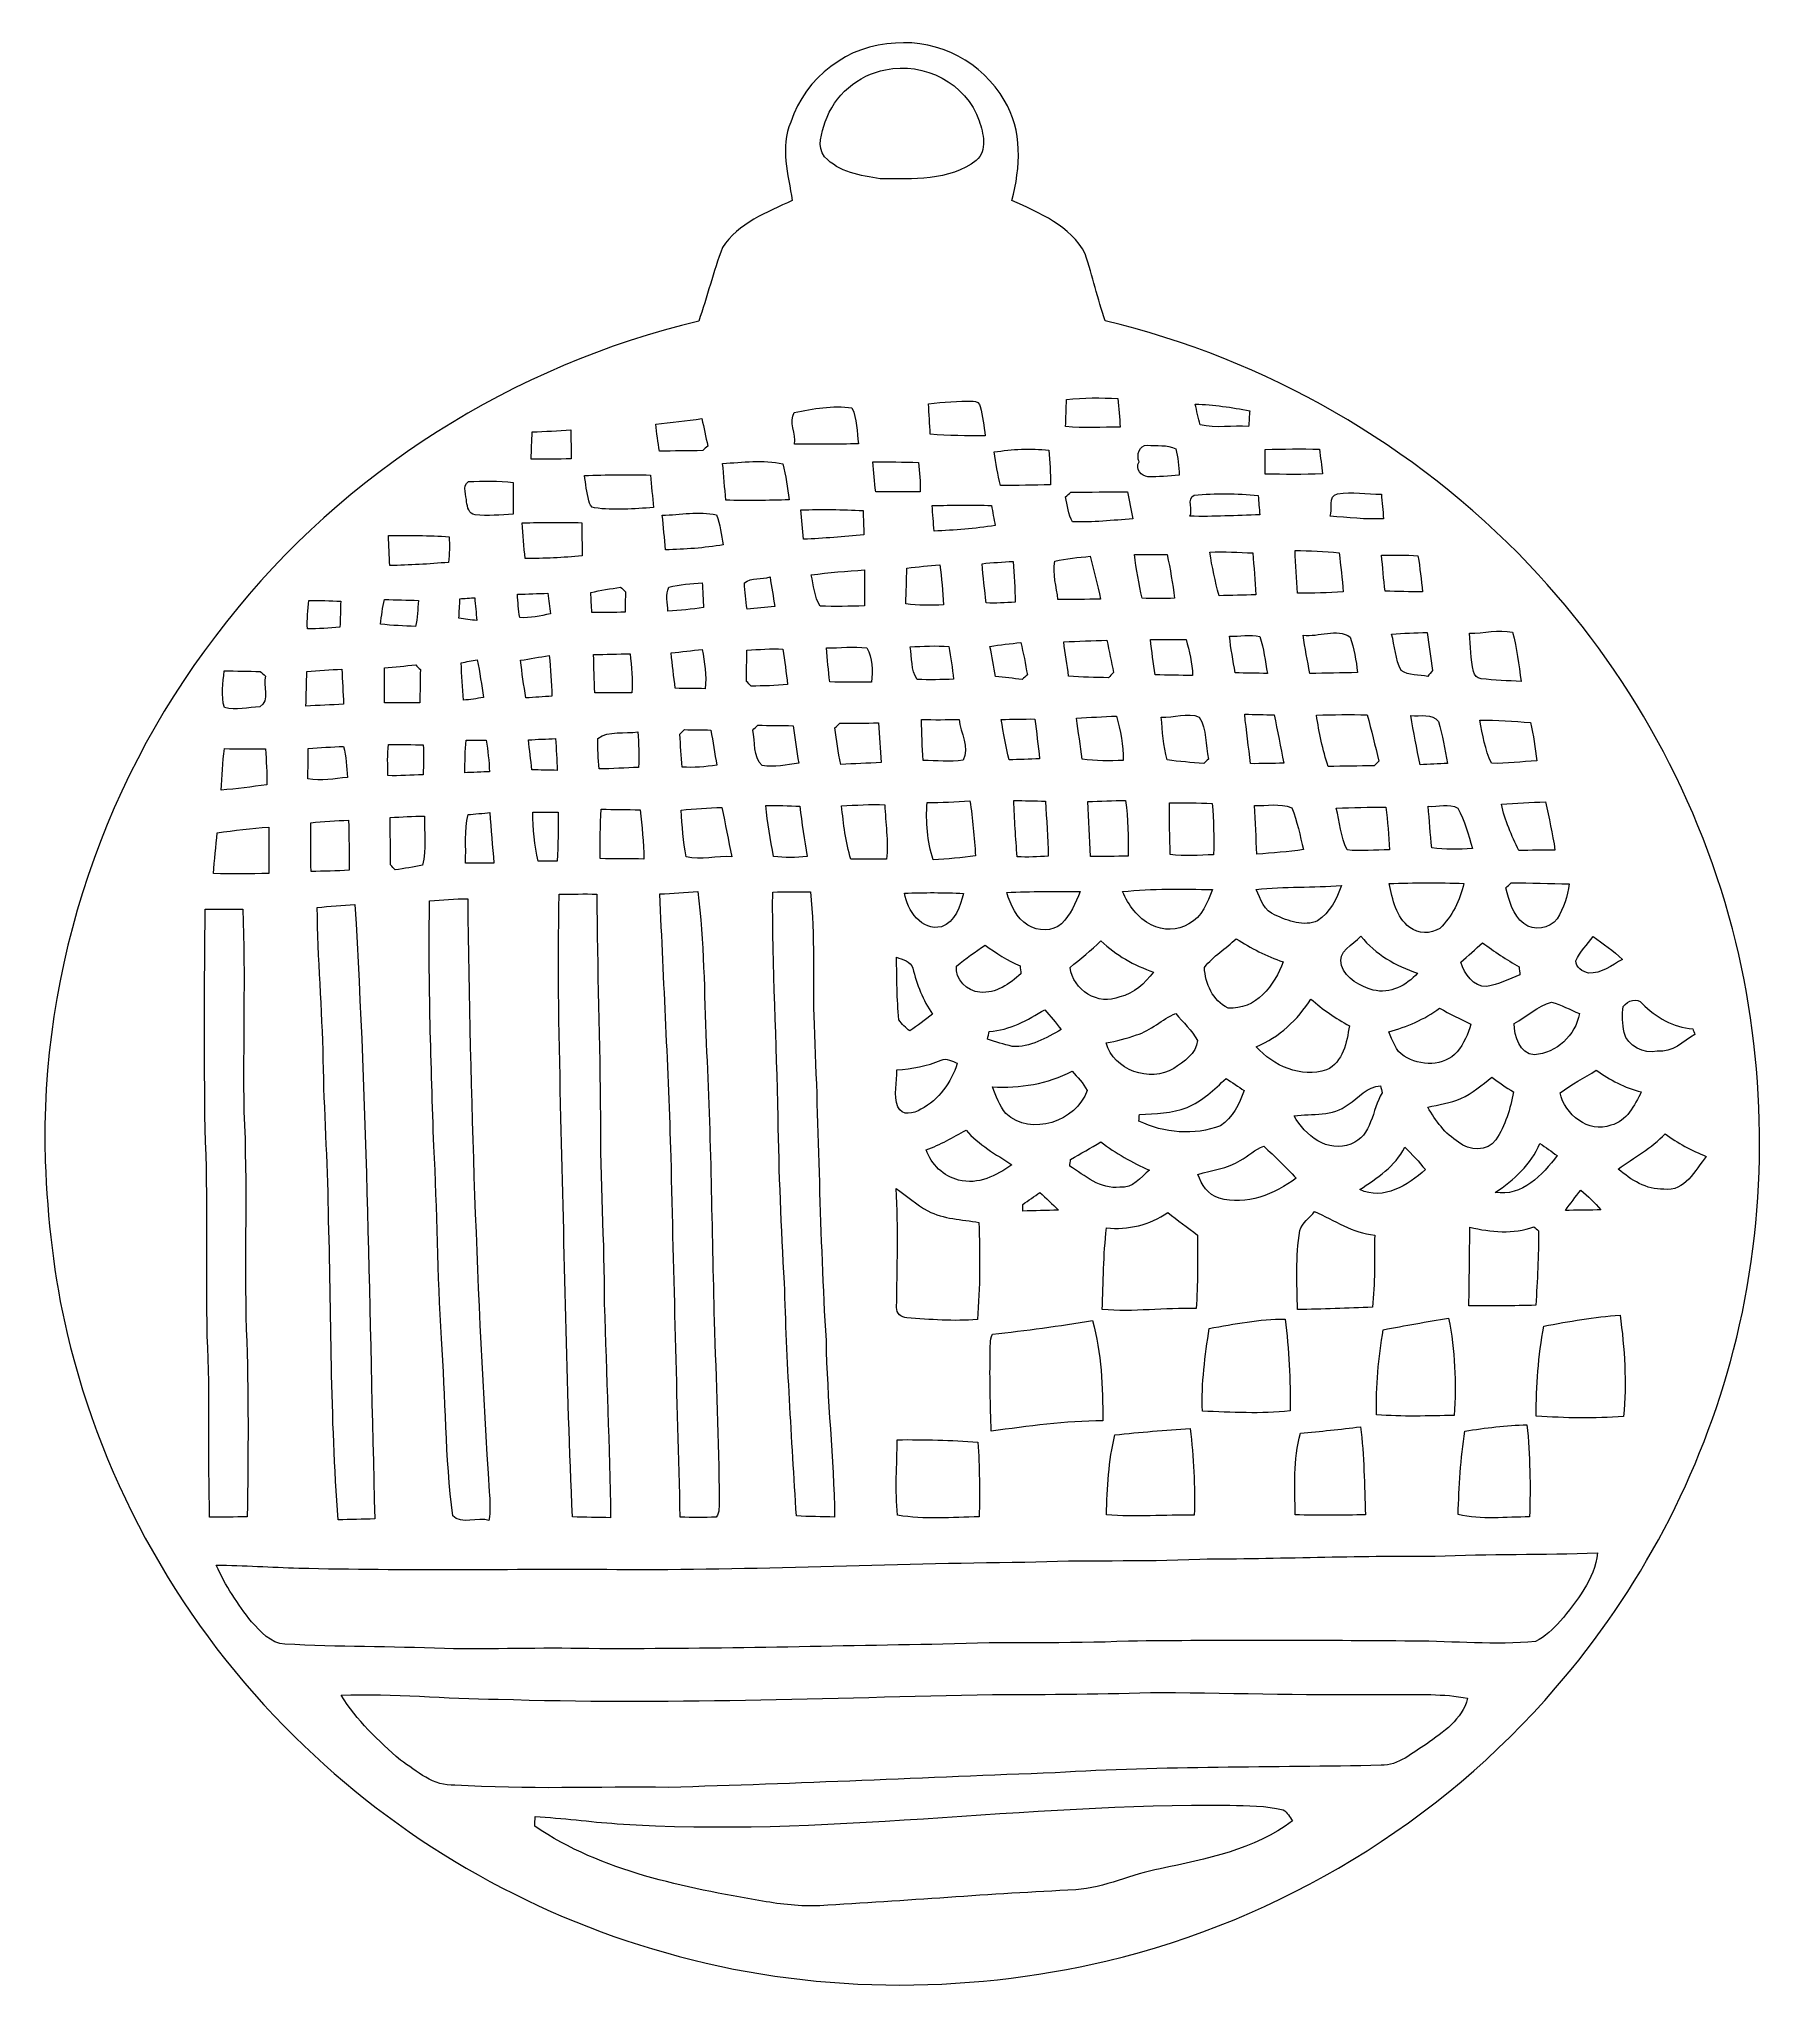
# Model space of a CAD drawing. Header units: centimetres. Extents: x -14.1 to 14.1, y -16 to 15.9.
import ezdxf

# ---------------------------------------------------------------- set-up
doc = ezdxf.new("R2010")
doc.units = ezdxf.units.CM
doc.header["$MEASUREMENT"] = 0
doc.layers.add('Layer 1', color=7, linetype='Continuous')

msp = doc.modelspace()

# ---------------------------------------------------------------- linework, layer by layer
at = {"layer": 'Layer 1', "color": 250, "lineweight": 9}
for points, knots in [([(-1.8203, 14.57273), (-1.58782, 15.29768), (-0.87415, 15.84484), (-0.11003, 15.85966), (-0.11003, 15.85966), (0.59835, 15.92739), (1.31625, 15.5411), (1.66903, 14.92762), (1.66903, 14.92762), (1.97206, 14.43973), (1.93502, 13.82872), (1.79321, 13.29285), (1.79321, 13.29285), (2.24335, 13.08647), (2.75029, 12.87728), (2.993, 12.41655), (2.993, 12.41655), (3.10942, 12.05495), (3.19373, 11.68348), (3.31862, 11.32435), (3.31862, 11.32435), (5.94611, 10.70028), (8.37745, 9.29658), (10.24153, 7.34466), (10.24153, 7.34466), (11.87559, 5.62487), (13.06093, 3.47928), (13.62502, 1.17387), (13.62502, 1.17387), (14.14642, -1.00594), (14.14819, -3.31558), (13.58798, -5.48834), (13.58798, -5.48834), (13.06057, -7.51963), (12.05692, -9.42639), (10.67932, -11.01072), (10.67932, -11.01072), (8.78949, -13.22158), (6.17753, -14.79391), (3.35213, -15.47089), (3.35213, -15.47089), (0.9857, -16.02828), (-1.52502, -16.01029), (-3.86606, -15.33824), (-3.86606, -15.33824), (-6.14429, -14.70148), (-8.25214, -13.47029), (-9.93101, -11.80447), (-9.93101, -11.80447), (-11.76016, -10.01977), (-13.05698, -7.70343), (-13.64753, -5.21917), (-13.64753, -5.21917), (-13.86625, -4.29806), (-13.96608, -3.35297), (-14.00595, -2.40859), (-14.00595, -2.40859), (-14.10508, 0.75724), (-13.02311, 3.93789), (-11.04156, 6.40557), (-11.04156, 6.40557), (-9.12456, 8.85349), (-6.34749, 10.60256), (-3.32489, 11.31764), (-3.32489, 11.31764), (-3.18696, 11.71664), (-3.08642, 12.12727), (-2.93684, 12.52132), (-2.93684, 12.52132), (-2.67896, 12.92067), (-2.21082, 13.09847), (-1.79666, 13.29003), (-1.79666, 13.29003), (-1.86334, 13.7123), (-1.99598, 14.15856), (-1.8203, 14.57273), (-1.8203, 14.57273), (-1.8203, 14.57273), (-1.8203, 14.57273), (-1.8203, 14.57273)], [0, 0, 0, 0, 0.04761905, 0.04761905, 0.04761905, 0.04761905, 0.0952381, 0.0952381, 0.0952381, 0.0952381, 0.14285714, 0.14285714, 0.14285714, 0.14285714, 0.19047619, 0.19047619, 0.19047619, 0.19047619, 0.23809524, 0.23809524, 0.23809524, 0.23809524, 0.28571429, 0.28571429, 0.28571429, 0.28571429, 0.33333333, 0.33333333, 0.33333333, 0.33333333, 0.38095238, 0.38095238, 0.38095238, 0.38095238, 0.42857143, 0.42857143, 0.42857143, 0.42857143, 0.47619048, 0.47619048, 0.47619048, 0.47619048, 0.52380952, 0.52380952, 0.52380952, 0.52380952, 0.57142857, 0.57142857, 0.57142857, 0.57142857, 0.61904762, 0.61904762, 0.61904762, 0.61904762, 0.66666667, 0.66666667, 0.66666667, 0.66666667, 0.71428571, 0.71428571, 0.71428571, 0.71428571, 0.76190476, 0.76190476, 0.76190476, 0.76190476, 0.80952381, 0.80952381, 0.80952381, 0.80952381, 0.85714286, 0.85714286, 0.85714286, 0.85714286, 0.9047619, 0.9047619, 0.9047619, 0.9047619, 1, 1, 1, 1]), ([(-0.27231, 15.42504), (-0.71681, 15.34743), (-1.11615, 15.00629), (-1.25621, 14.57449), (-1.25621, 14.57449), (-1.31406, 14.39387), (-1.40155, 14.17056), (-1.26785, 14.00299), (-1.26785, 14.00299), (-1.0336, 13.75358), (-0.68012, 13.69325), (-0.35733, 13.64668), (-0.35733, 13.64668), (0.16902, 13.64033), (0.76627, 13.60894), (1.21148, 13.94372), (1.21148, 13.94372), (1.39986, 14.10529), (1.3226, 14.38752), (1.25981, 14.59142), (1.25981, 14.59142), (1.05167, 15.20455), (0.35528, 15.56438), (-0.27231, 15.42504), (-0.27231, 15.42504), (-0.27231, 15.42504), (-0.27231, 15.42504), (-0.27231, 15.42504)], [0, 0, 0, 0, 0.125, 0.125, 0.125, 0.125, 0.25, 0.25, 0.25, 0.25, 0.375, 0.375, 0.375, 0.375, 0.5, 0.5, 0.5, 0.5, 0.625, 0.625, 0.625, 0.625, 0.75, 0.75, 0.75, 0.75, 1, 1, 1, 1]), ([(-1.76279, 9.82575), (-1.85522, 9.6804), (-1.73281, 9.46979), (-1.75891, 9.31104), (-1.75891, 9.31104), (-1.41072, 9.30293), (-1.06253, 9.30681), (-0.71399, 9.31634), (-0.71399, 9.31634), (-0.74291, 9.51072), (-0.73268, 9.72097), (-0.82123, 9.90089), (-0.82123, 9.90089), (-1.13168, 9.95028), (-1.45799, 9.88748), (-1.76279, 9.82575), (-1.76279, 9.82575), (-1.76279, 9.82575), (-1.76279, 9.82575), (-1.76279, 9.82575)], [0, 0, 0, 0, 0.16666667, 0.16666667, 0.16666667, 0.16666667, 0.33333333, 0.33333333, 0.33333333, 0.33333333, 0.5, 0.5, 0.5, 0.5, 0.66666667, 0.66666667, 0.66666667, 0.66666667, 1, 1, 1, 1]), ([(0.43113, 9.96615), (0.4403, 9.80176), (0.45018, 9.63736), (0.45829, 9.47262), (0.45829, 9.47262), (0.75674, 9.44545), (1.05661, 9.44828), (1.35647, 9.4451), (1.35647, 9.4451), (1.33953, 9.60561), (1.31625, 9.76613), (1.27639, 9.92241), (1.27639, 9.92241), (1.26474, 9.97674), (1.21606, 10.01695), (1.15997, 10.0106), (1.15997, 10.0106), (0.91585, 10.01625), (0.67278, 9.9979), (0.43113, 9.96615), (0.43113, 9.96615), (0.43113, 9.96615), (0.43113, 9.96615), (0.43113, 9.96615)], [0, 0, 0, 0, 0.14285714, 0.14285714, 0.14285714, 0.14285714, 0.28571429, 0.28571429, 0.28571429, 0.28571429, 0.42857143, 0.42857143, 0.42857143, 0.42857143, 0.57142857, 0.57142857, 0.57142857, 0.57142857, 0.71428571, 0.71428571, 0.71428571, 0.71428571, 1, 1, 1, 1]), ([(2.68714, 10.04059), (2.68079, 9.89242), (2.6755, 9.74426), (2.67127, 9.59609), (2.67127, 9.59609), (2.9676, 9.56469), (3.26605, 9.59186), (3.56344, 9.58551), (3.56344, 9.58551), (3.55145, 9.74249), (3.53981, 9.89877), (3.5264, 10.05541), (3.5264, 10.05541), (3.24665, 10.07058), (2.96549, 10.0674), (2.68714, 10.04059), (2.68714, 10.04059), (2.68714, 10.04059), (2.68714, 10.04059), (2.68714, 10.04059)], [0, 0, 0, 0, 0.16666667, 0.16666667, 0.16666667, 0.16666667, 0.33333333, 0.33333333, 0.33333333, 0.33333333, 0.5, 0.5, 0.5, 0.5, 0.66666667, 0.66666667, 0.66666667, 0.66666667, 1, 1, 1, 1]), ([(4.79076, 9.96474), (4.81545, 9.8515), (4.83309, 9.73579), (4.8726, 9.62608), (4.8726, 9.62608), (5.12872, 9.56222), (5.40106, 9.61831), (5.66177, 9.59715), (5.66177, 9.59715), (5.66635, 9.661), (5.67517, 9.78906), (5.67976, 9.85291), (5.67976, 9.85291), (5.3866, 9.91288), (5.08956, 9.95275), (4.79076, 9.96474), (4.79076, 9.96474), (4.79076, 9.96474), (4.79076, 9.96474), (4.79076, 9.96474)], [0, 0, 0, 0, 0.16666667, 0.16666667, 0.16666667, 0.16666667, 0.33333333, 0.33333333, 0.33333333, 0.33333333, 0.5, 0.5, 0.5, 0.5, 0.66666667, 0.66666667, 0.66666667, 0.66666667, 1, 1, 1, 1]), ([(-4.02692, 9.6356), (-4.01281, 9.48814), (-3.99023, 9.34209), (-3.96836, 9.19533), (-3.96836, 9.19533), (-3.73235, 9.1978), (-3.49634, 9.20063), (-3.26034, 9.2038), (-3.26034, 9.2038), (-3.23317, 9.2292), (-3.20566, 9.25425), (-3.17814, 9.27894), (-3.17814, 9.27894), (-3.20848, 9.42887), (-3.23811, 9.57845), (-3.27445, 9.72697), (-3.27445, 9.72697), (-3.52492, 9.69381), (-3.77539, 9.66135), (-4.02692, 9.6356), (-4.02692, 9.6356), (-4.02692, 9.6356), (-4.02692, 9.6356), (-4.02692, 9.6356)], [0, 0, 0, 0, 0.14285714, 0.14285714, 0.14285714, 0.14285714, 0.28571429, 0.28571429, 0.28571429, 0.28571429, 0.42857143, 0.42857143, 0.42857143, 0.42857143, 0.57142857, 0.57142857, 0.57142857, 0.57142857, 0.71428571, 0.71428571, 0.71428571, 0.71428571, 1, 1, 1, 1]), ([(-6.04587, 9.50895), (-6.05328, 9.36114), (-6.05963, 9.21333), (-6.06386, 9.06481), (-6.06386, 9.06481), (-5.84584, 9.06234), (-5.62818, 9.06481), (-5.40981, 9.06798), (-5.40981, 9.06798), (-5.40981, 9.22638), (-5.41299, 9.38513), (-5.4151, 9.54317), (-5.4151, 9.54317), (-5.62501, 9.52941), (-5.83561, 9.51707), (-6.04587, 9.50895), (-6.04587, 9.50895), (-6.04587, 9.50895), (-6.04587, 9.50895), (-6.04587, 9.50895)], [0, 0, 0, 0, 0.16666667, 0.16666667, 0.16666667, 0.16666667, 0.33333333, 0.33333333, 0.33333333, 0.33333333, 0.5, 0.5, 0.5, 0.5, 0.66666667, 0.66666667, 0.66666667, 0.66666667, 1, 1, 1, 1]), ([(3.87142, 9.02247), (3.80333, 8.90535), (3.90705, 8.78223), (4.01606, 8.77729), (4.01606, 8.77729), (4.18645, 8.76988), (4.35755, 8.79105), (4.52794, 8.8034), (4.52794, 8.8034), (4.51877, 8.94768), (4.50818, 9.09373), (4.4722, 9.23379), (4.4722, 9.23379), (4.32968, 9.30681), (4.15717, 9.27612), (4.00442, 9.29446), (4.00442, 9.29446), (3.87424, 9.29693), (3.82521, 9.12866), (3.87142, 9.02247), (3.87142, 9.02247), (3.87142, 9.02247), (3.87142, 9.02247), (3.87142, 9.02247)], [0, 0, 0, 0, 0.14285714, 0.14285714, 0.14285714, 0.14285714, 0.28571429, 0.28571429, 0.28571429, 0.28571429, 0.42857143, 0.42857143, 0.42857143, 0.42857143, 0.57142857, 0.57142857, 0.57142857, 0.57142857, 0.71428571, 0.71428571, 0.71428571, 0.71428571, 1, 1, 1, 1]), ([(-2.93472, 8.99531), (-2.91744, 8.79493), (-2.8998, 8.59455), (-2.88181, 8.39382), (-2.88181, 8.39382), (-2.53644, 8.38606), (-2.19071, 8.38959), (-1.84534, 8.39982), (-1.84534, 8.39982), (-1.87498, 8.59667), (-1.89897, 8.79528), (-1.94977, 8.98755), (-1.94977, 8.98755), (-2.27185, 9.05916), (-2.60805, 9.01118), (-2.93472, 8.99531), (-2.93472, 8.99531), (-2.93472, 8.99531), (-2.93472, 8.99531), (-2.93472, 8.99531)], [0, 0, 0, 0, 0.16666667, 0.16666667, 0.16666667, 0.16666667, 0.33333333, 0.33333333, 0.33333333, 0.33333333, 0.5, 0.5, 0.5, 0.5, 0.66666667, 0.66666667, 0.66666667, 0.66666667, 1, 1, 1, 1]), ([(-0.47763, 9.02071), (-0.47092, 8.85631), (-0.45187, 8.69263), (-0.43318, 8.52858), (-0.43318, 8.52858), (-0.19082, 8.52858), (0.05225, 8.52929), (0.29496, 8.52999), (0.29496, 8.52999), (0.29849, 8.69086), (0.28191, 8.85138), (0.26568, 9.01118), (0.26568, 9.01118), (0.01767, 9.01718), (-0.23033, 9.02), (-0.47763, 9.02071), (-0.47763, 9.02071), (-0.47763, 9.02071), (-0.47763, 9.02071), (-0.47763, 9.02071)], [0, 0, 0, 0, 0.16666667, 0.16666667, 0.16666667, 0.16666667, 0.33333333, 0.33333333, 0.33333333, 0.33333333, 0.5, 0.5, 0.5, 0.5, 0.66666667, 0.66666667, 0.66666667, 0.66666667, 1, 1, 1, 1]), ([(1.50216, 9.18158), (1.53144, 8.99707), (1.5639, 8.81328), (1.60517, 8.63124), (1.60517, 8.63124), (1.87787, 8.63442), (2.15092, 8.63794), (2.42432, 8.64641), (2.42432, 8.64641), (2.42221, 8.8355), (2.41586, 9.02424), (2.39681, 9.21227), (2.39681, 9.21227), (2.09906, 9.24261), (1.79709, 9.22814), (1.50216, 9.18158), (1.50216, 9.18158), (1.50216, 9.18158), (1.50216, 9.18158), (1.50216, 9.18158)], [0, 0, 0, 0, 0.16666667, 0.16666667, 0.16666667, 0.16666667, 0.33333333, 0.33333333, 0.33333333, 0.33333333, 0.5, 0.5, 0.5, 0.5, 0.66666667, 0.66666667, 0.66666667, 0.66666667, 1, 1, 1, 1]), ([(5.93305, 9.22356), (5.93199, 9.08915), (5.93199, 8.95474), (5.93305, 8.81998), (5.93305, 8.81998), (6.2442, 8.81328), (6.55606, 8.81363), (6.86791, 8.82209), (6.86791, 8.82209), (6.85486, 8.95721), (6.83581, 9.09232), (6.8217, 9.22708), (6.8217, 9.22708), (6.52537, 9.2352), (6.22868, 9.22991), (5.93305, 9.22356), (5.93305, 9.22356), (5.93305, 9.22356), (5.93305, 9.22356), (5.93305, 9.22356)], [0, 0, 0, 0, 0.16666667, 0.16666667, 0.16666667, 0.16666667, 0.33333333, 0.33333333, 0.33333333, 0.33333333, 0.5, 0.5, 0.5, 0.5, 0.66666667, 0.66666667, 0.66666667, 0.66666667, 1, 1, 1, 1]), ([(-7.08974, 8.69792), (-7.19875, 8.62066), (-7.11655, 8.46614), (-7.12008, 8.36666), (-7.12008, 8.36666), (-7.10597, 8.28129), (-7.08198, 8.16946), (-6.98038, 8.15252), (-6.98038, 8.15252), (-6.77294, 8.13347), (-6.56339, 8.15323), (-6.35526, 8.16452), (-6.35526, 8.16452), (-6.35561, 8.33738), (-6.35631, 8.51094), (-6.35596, 8.68345), (-6.35596, 8.68345), (-6.59938, 8.70956), (-6.84562, 8.70991), (-7.08974, 8.69792), (-7.08974, 8.69792), (-7.08974, 8.69792), (-7.08974, 8.69792), (-7.08974, 8.69792)], [0, 0, 0, 0, 0.14285714, 0.14285714, 0.14285714, 0.14285714, 0.28571429, 0.28571429, 0.28571429, 0.28571429, 0.42857143, 0.42857143, 0.42857143, 0.42857143, 0.57142857, 0.57142857, 0.57142857, 0.57142857, 0.71428571, 0.71428571, 0.71428571, 0.71428571, 1, 1, 1, 1]), ([(-5.19109, 8.79775), (-5.17239, 8.65982), (-5.15581, 8.52082), (-5.11983, 8.38571), (-5.11983, 8.38571), (-5.10466, 8.33738), (-5.08984, 8.27176), (-5.0274, 8.26859), (-5.0274, 8.26859), (-4.70778, 8.22308), (-4.38288, 8.25236), (-4.06149, 8.27282), (-4.06149, 8.27282), (-4.08019, 8.44991), (-4.09854, 8.62666), (-4.11547, 8.80375), (-4.11547, 8.80375), (-4.47424, 8.81363), (-4.83302, 8.80834), (-5.19109, 8.79775), (-5.19109, 8.79775), (-5.19109, 8.79775), (-5.19109, 8.79775), (-5.19109, 8.79775)], [0, 0, 0, 0, 0.14285714, 0.14285714, 0.14285714, 0.14285714, 0.28571429, 0.28571429, 0.28571429, 0.28571429, 0.42857143, 0.42857143, 0.42857143, 0.42857143, 0.57142857, 0.57142857, 0.57142857, 0.57142857, 0.71428571, 0.71428571, 0.71428571, 0.71428571, 1, 1, 1, 1]), ([(0.49216, 8.30563), (0.49922, 8.16628), (0.51051, 8.02658), (0.52179, 7.88723), (0.52179, 7.88723), (0.85517, 7.90487), (1.1889, 7.92886), (1.51945, 7.97896), (1.51945, 7.97896), (1.5004, 8.08832), (1.47853, 8.19874), (1.45948, 8.30774), (1.45948, 8.30774), (1.13704, 8.31515), (0.8146, 8.31445), (0.49216, 8.30563), (0.49216, 8.30563), (0.49216, 8.30563), (0.49216, 8.30563), (0.49216, 8.30563)], [0, 0, 0, 0, 0.16666667, 0.16666667, 0.16666667, 0.16666667, 0.33333333, 0.33333333, 0.33333333, 0.33333333, 0.5, 0.5, 0.5, 0.5, 0.66666667, 0.66666667, 0.66666667, 0.66666667, 1, 1, 1, 1]), ([(2.75664, 8.52259), (2.72736, 8.49719), (2.69808, 8.47179), (2.66915, 8.44639), (2.66915, 8.44639), (2.70584, 8.31127), (2.70584, 8.15887), (2.78557, 8.03963), (2.78557, 8.03963), (3.11365, 8.02834), (3.44138, 8.0675), (3.76876, 8.08655), (3.76876, 8.08655), (3.74407, 8.23578), (3.71514, 8.38394), (3.68092, 8.53141), (3.68092, 8.53141), (3.37259, 8.53035), (3.06426, 8.52788), (2.75664, 8.52259), (2.75664, 8.52259), (2.75664, 8.52259), (2.75664, 8.52259), (2.75664, 8.52259)], [0, 0, 0, 0, 0.14285714, 0.14285714, 0.14285714, 0.14285714, 0.28571429, 0.28571429, 0.28571429, 0.28571429, 0.42857143, 0.42857143, 0.42857143, 0.42857143, 0.57142857, 0.57142857, 0.57142857, 0.57142857, 0.71428571, 0.71428571, 0.71428571, 0.71428571, 1, 1, 1, 1]), ([(4.77065, 8.47743), (4.64541, 8.42381), (4.75901, 8.21496), (4.70327, 8.13241), (4.70327, 8.13241), (5.08321, 8.11936), (5.46315, 8.14723), (5.84345, 8.15358), (5.84345, 8.15358), (5.83498, 8.25906), (5.82687, 8.36384), (5.81911, 8.46896), (5.81911, 8.46896), (5.47091, 8.50495), (5.11849, 8.50742), (4.77065, 8.47743), (4.77065, 8.47743), (4.77065, 8.47743), (4.77065, 8.47743), (4.77065, 8.47743)], [0, 0, 0, 0, 0.16666667, 0.16666667, 0.16666667, 0.16666667, 0.33333333, 0.33333333, 0.33333333, 0.33333333, 0.5, 0.5, 0.5, 0.5, 0.66666667, 0.66666667, 0.66666667, 0.66666667, 1, 1, 1, 1]), ([(7.11627, 8.49824), (6.94941, 8.47038), (7.04395, 8.22872), (6.99386, 8.13241), (6.99386, 8.13241), (7.28384, 8.10984), (7.57559, 8.07703), (7.86733, 8.08902), (7.86733, 8.08902), (7.85604, 8.22378), (7.8437, 8.35819), (7.831, 8.49225), (7.831, 8.49225), (7.59322, 8.4866), (7.35087, 8.54199), (7.11627, 8.49824), (7.11627, 8.49824), (7.11627, 8.49824), (7.11627, 8.49824), (7.11627, 8.49824)], [0, 0, 0, 0, 0.16666667, 0.16666667, 0.16666667, 0.16666667, 0.33333333, 0.33333333, 0.33333333, 0.33333333, 0.5, 0.5, 0.5, 0.5, 0.66666667, 0.66666667, 0.66666667, 0.66666667, 1, 1, 1, 1]), ([(-6.20885, 8.02341), (-6.19721, 7.82832), (-6.18063, 7.63359), (-6.16299, 7.43885), (-6.16299, 7.43885), (-5.85255, 7.44168), (-5.54175, 7.45332), (-5.23236, 7.4833), (-5.23236, 7.4833), (-5.22954, 7.66428), (-5.23483, 7.84561), (-5.2373, 8.02623), (-5.2373, 8.02623), (-5.56115, 8.03293), (-5.885, 8.03223), (-6.20885, 8.02341), (-6.20885, 8.02341), (-6.20885, 8.02341), (-6.20885, 8.02341), (-6.20885, 8.02341)], [0, 0, 0, 0, 0.16666667, 0.16666667, 0.16666667, 0.16666667, 0.33333333, 0.33333333, 0.33333333, 0.33333333, 0.5, 0.5, 0.5, 0.5, 0.66666667, 0.66666667, 0.66666667, 0.66666667, 1, 1, 1, 1]), ([(-3.92109, 8.14864), (-3.90169, 7.95991), (-3.88334, 7.77152), (-3.86747, 7.58243), (-3.86747, 7.58243), (-3.55173, 7.59055), (-3.23564, 7.61207), (-2.92379, 7.66463), (-2.92379, 7.66463), (-2.9573, 7.82761), (-2.97071, 7.99695), (-3.03209, 8.15252), (-3.03209, 8.15252), (-3.32066, 8.22273), (-3.62758, 8.15429), (-3.92109, 8.14864), (-3.92109, 8.14864), (-3.92109, 8.14864), (-3.92109, 8.14864), (-3.92109, 8.14864)], [0, 0, 0, 0, 0.16666667, 0.16666667, 0.16666667, 0.16666667, 0.33333333, 0.33333333, 0.33333333, 0.33333333, 0.5, 0.5, 0.5, 0.5, 0.66666667, 0.66666667, 0.66666667, 0.66666667, 1, 1, 1, 1]), ([(-1.65484, 8.23613), (-1.64109, 8.07562), (-1.62662, 7.91616), (-1.61145, 7.75529), (-1.61145, 7.75529), (-1.28302, 7.76764), (-0.95564, 7.80116), (-0.62791, 7.82691), (-0.62791, 7.82691), (-0.6272, 7.9592), (-0.63461, 8.0922), (-0.6392, 8.22378), (-0.6392, 8.22378), (-0.97751, 8.24354), (-1.31653, 8.24424), (-1.65484, 8.23613), (-1.65484, 8.23613), (-1.65484, 8.23613), (-1.65484, 8.23613), (-1.65484, 8.23613)], [0, 0, 0, 0, 0.16666667, 0.16666667, 0.16666667, 0.16666667, 0.33333333, 0.33333333, 0.33333333, 0.33333333, 0.5, 0.5, 0.5, 0.5, 0.66666667, 0.66666667, 0.66666667, 0.66666667, 1, 1, 1, 1]), ([(-8.39502, 7.81421), (-8.38973, 7.65123), (-8.38267, 7.48789), (-8.37314, 7.32455), (-8.37314, 7.32455), (-8.05282, 7.33337), (-7.7325, 7.34995), (-7.41324, 7.37747), (-7.41324, 7.37747), (-7.39666, 7.51646), (-7.39842, 7.65758), (-7.40301, 7.79728), (-7.40301, 7.79728), (-7.73356, 7.81703), (-8.06446, 7.82091), (-8.39502, 7.81421), (-8.39502, 7.81421), (-8.39502, 7.81421), (-8.39502, 7.81421), (-8.39502, 7.81421)], [0, 0, 0, 0, 0.16666667, 0.16666667, 0.16666667, 0.16666667, 0.33333333, 0.33333333, 0.33333333, 0.33333333, 0.5, 0.5, 0.5, 0.5, 0.66666667, 0.66666667, 0.66666667, 0.66666667, 1, 1, 1, 1]), ([(1.30602, 7.3563), (1.32366, 7.14252), (1.348, 6.92909), (1.37234, 6.71566), (1.37234, 6.71566), (1.52968, 6.70719), (1.68667, 6.71848), (1.84401, 6.72836), (1.84401, 6.72836), (1.84648, 6.95061), (1.8246, 7.17215), (1.81437, 7.3937), (1.81437, 7.3937), (1.64433, 7.38382), (1.475, 7.375), (1.30602, 7.3563), (1.30602, 7.3563), (1.30602, 7.3563), (1.30602, 7.3563), (1.30602, 7.3563)], [0, 0, 0, 0, 0.16666667, 0.16666667, 0.16666667, 0.16666667, 0.33333333, 0.33333333, 0.33333333, 0.33333333, 0.5, 0.5, 0.5, 0.5, 0.66666667, 0.66666667, 0.66666667, 0.66666667, 1, 1, 1, 1]), ([(2.49488, 7.39617), (2.45325, 7.18979), (2.52416, 6.97707), (2.54603, 6.77034), (2.54603, 6.77034), (2.77781, 6.76752), (3.00923, 6.77246), (3.24136, 6.7781), (3.24136, 6.7781), (3.19373, 7.01376), (3.13235, 7.24624), (3.07167, 7.47836), (3.07167, 7.47836), (2.8787, 7.45649), (2.68397, 7.44238), (2.49488, 7.39617), (2.49488, 7.39617), (2.49488, 7.39617), (2.49488, 7.39617), (2.49488, 7.39617)], [0, 0, 0, 0, 0.16666667, 0.16666667, 0.16666667, 0.16666667, 0.33333333, 0.33333333, 0.33333333, 0.33333333, 0.5, 0.5, 0.5, 0.5, 0.66666667, 0.66666667, 0.66666667, 0.66666667, 1, 1, 1, 1]), ([(3.79522, 7.50376), (3.82344, 7.26423), (3.87424, 7.02857), (3.9201, 6.79186), (3.9201, 6.79186), (4.09684, 6.78551), (4.27359, 6.78445), (4.45033, 6.79221), (4.45033, 6.79221), (4.42316, 7.03139), (4.37871, 7.26811), (4.33144, 7.50376), (4.33144, 7.50376), (4.19739, 7.50376), (3.92927, 7.50376), (3.79522, 7.50376), (3.79522, 7.50376), (3.79522, 7.50376), (3.79522, 7.50376), (3.79522, 7.50376)], [0, 0, 0, 0, 0.16666667, 0.16666667, 0.16666667, 0.16666667, 0.33333333, 0.33333333, 0.33333333, 0.33333333, 0.5, 0.5, 0.5, 0.5, 0.66666667, 0.66666667, 0.66666667, 0.66666667, 1, 1, 1, 1]), ([(5.03029, 7.54469), (5.06099, 7.30409), (5.11602, 7.06773), (5.17917, 6.83349), (5.17917, 6.83349), (5.37813, 6.83772), (5.57745, 6.84231), (5.77712, 6.84795), (5.77712, 6.84795), (5.76866, 7.07655), (5.74714, 7.30444), (5.7295, 7.53234), (5.7295, 7.53234), (5.49631, 7.54222), (5.26313, 7.55421), (5.03029, 7.54469), (5.03029, 7.54469), (5.03029, 7.54469), (5.03029, 7.54469), (5.03029, 7.54469)], [0, 0, 0, 0, 0.16666667, 0.16666667, 0.16666667, 0.16666667, 0.33333333, 0.33333333, 0.33333333, 0.33333333, 0.5, 0.5, 0.5, 0.5, 0.66666667, 0.66666667, 0.66666667, 0.66666667, 1, 1, 1, 1]), ([(6.42059, 7.56973), (6.42835, 7.33796), (6.4407, 7.10583), (6.46328, 6.87511), (6.46328, 6.87511), (6.71128, 6.87123), (6.95893, 6.88146), (7.20693, 6.89452), (7.20693, 6.89452), (7.19212, 7.10795), (7.16601, 7.32032), (7.14132, 7.53234), (7.14132, 7.53234), (6.90213, 7.56268), (6.66083, 7.57044), (6.42059, 7.56973), (6.42059, 7.56973), (6.42059, 7.56973), (6.42059, 7.56973), (6.42059, 7.56973)], [0, 0, 0, 0, 0.16666667, 0.16666667, 0.16666667, 0.16666667, 0.33333333, 0.33333333, 0.33333333, 0.33333333, 0.5, 0.5, 0.5, 0.5, 0.66666667, 0.66666667, 0.66666667, 0.66666667, 1, 1, 1, 1]), ([(7.83558, 7.49636), (7.84934, 7.29951), (7.8698, 7.10301), (7.89309, 6.90686), (7.89309, 6.90686), (8.09629, 6.90298), (8.30019, 6.89558), (8.50374, 6.89593), (8.50374, 6.89593), (8.48681, 7.09243), (8.46071, 7.28786), (8.42966, 7.48225), (8.42966, 7.48225), (8.23246, 7.50341), (8.03279, 7.49671), (7.83558, 7.49636), (7.83558, 7.49636), (7.83558, 7.49636), (7.83558, 7.49636), (7.83558, 7.49636)], [0, 0, 0, 0, 0.16666667, 0.16666667, 0.16666667, 0.16666667, 0.33333333, 0.33333333, 0.33333333, 0.33333333, 0.5, 0.5, 0.5, 0.5, 0.66666667, 0.66666667, 0.66666667, 0.66666667, 1, 1, 1, 1]), ([(-3.81349, 6.97213), (-3.87734, 6.85218), (-3.82866, 6.71001), (-3.82831, 6.57984), (-3.82831, 6.57984), (-3.63358, 6.59536), (-3.43849, 6.60983), (-3.24517, 6.6384), (-3.24517, 6.6384), (-3.25046, 6.73965), (-3.26139, 6.94249), (-3.26669, 7.04374), (-3.26669, 7.04374), (-3.44943, 7.02822), (-3.63534, 7.02046), (-3.81349, 6.97213), (-3.81349, 6.97213), (-3.81349, 6.97213), (-3.81349, 6.97213), (-3.81349, 6.97213)], [0, 0, 0, 0, 0.16666667, 0.16666667, 0.16666667, 0.16666667, 0.33333333, 0.33333333, 0.33333333, 0.33333333, 0.5, 0.5, 0.5, 0.5, 0.66666667, 0.66666667, 0.66666667, 0.66666667, 1, 1, 1, 1]), ([(-2.57948, 7.0448), (-2.5696, 6.90087), (-2.55654, 6.75623), (-2.53467, 6.613), (-2.53467, 6.613), (-2.38474, 6.62711), (-2.2334, 6.63946), (-2.08276, 6.65498), (-2.08276, 6.65498), (-2.10675, 6.81691), (-2.13321, 6.97813), (-2.15967, 7.13934), (-2.15967, 7.13934), (-2.29584, 7.10019), (-2.45953, 7.13229), (-2.57948, 7.0448), (-2.57948, 7.0448), (-2.57948, 7.0448), (-2.57948, 7.0448), (-2.57948, 7.0448)], [0, 0, 0, 0, 0.16666667, 0.16666667, 0.16666667, 0.16666667, 0.33333333, 0.33333333, 0.33333333, 0.33333333, 0.5, 0.5, 0.5, 0.5, 0.66666667, 0.66666667, 0.66666667, 0.66666667, 1, 1, 1, 1]), ([(-1.48481, 7.17356), (-1.44565, 7.00282), (-1.43542, 6.81585), (-1.34228, 6.6638), (-1.34228, 6.6638), (-1.10028, 6.65216), (-0.85757, 6.66027), (-0.61486, 6.66662), (-0.61486, 6.66662), (-0.6138, 6.86277), (-0.6145, 7.05856), (-0.61662, 7.254), (-0.61662, 7.254), (-0.90696, 7.23812), (-1.19659, 7.21025), (-1.48481, 7.17356), (-1.48481, 7.17356), (-1.48481, 7.17356), (-1.48481, 7.17356), (-1.48481, 7.17356)], [0, 0, 0, 0, 0.16666667, 0.16666667, 0.16666667, 0.16666667, 0.33333333, 0.33333333, 0.33333333, 0.33333333, 0.5, 0.5, 0.5, 0.5, 0.66666667, 0.66666667, 0.66666667, 0.66666667, 1, 1, 1, 1]), ([(0.07835, 7.28293), (0.0713, 7.08925), (0.0653, 6.89558), (0.06001, 6.70155), (0.06001, 6.70155), (0.26356, 6.67297), (0.47029, 6.67297), (0.67525, 6.68285), (0.67525, 6.68285), (0.65902, 6.90228), (0.64774, 7.12206), (0.61422, 7.33937), (0.61422, 7.33937), (0.43466, 7.32279), (0.25651, 7.30656), (0.07835, 7.28293), (0.07835, 7.28293), (0.07835, 7.28293), (0.07835, 7.28293), (0.07835, 7.28293)], [0, 0, 0, 0, 0.16666667, 0.16666667, 0.16666667, 0.16666667, 0.33333333, 0.33333333, 0.33333333, 0.33333333, 0.5, 0.5, 0.5, 0.5, 0.66666667, 0.66666667, 0.66666667, 0.66666667, 1, 1, 1, 1]), ([(-9.69853, 6.75658), (-9.71194, 6.60242), (-9.72746, 6.4479), (-9.72076, 6.29268), (-9.72076, 6.29268), (-9.54296, 6.28668), (-9.36551, 6.30538), (-9.18806, 6.31914), (-9.18806, 6.31914), (-9.18383, 6.4606), (-9.17995, 6.60136), (-9.17642, 6.74247), (-9.17642, 6.74247), (-9.34999, 6.7527), (-9.52461, 6.75376), (-9.69853, 6.75658), (-9.69853, 6.75658), (-9.69853, 6.75658), (-9.69853, 6.75658), (-9.69853, 6.75658)], [0, 0, 0, 0, 0.16666667, 0.16666667, 0.16666667, 0.16666667, 0.33333333, 0.33333333, 0.33333333, 0.33333333, 0.5, 0.5, 0.5, 0.5, 0.66666667, 0.66666667, 0.66666667, 0.66666667, 1, 1, 1, 1]), ([(-8.45922, 6.7714), (-8.49203, 6.63911), (-8.51073, 6.50434), (-8.52413, 6.36817), (-8.52413, 6.36817), (-8.33399, 6.34454), (-8.14278, 6.3403), (-7.95122, 6.32901), (-7.95122, 6.32901), (-7.92371, 6.46907), (-7.91453, 6.61265), (-7.90677, 6.75446), (-7.90677, 6.75446), (-8.09092, 6.76399), (-8.27543, 6.76681), (-8.45922, 6.7714), (-8.45922, 6.7714), (-8.45922, 6.7714), (-8.45922, 6.7714), (-8.45922, 6.7714)], [0, 0, 0, 0, 0.16666667, 0.16666667, 0.16666667, 0.16666667, 0.33333333, 0.33333333, 0.33333333, 0.33333333, 0.5, 0.5, 0.5, 0.5, 0.66666667, 0.66666667, 0.66666667, 0.66666667, 1, 1, 1, 1]), ([(-7.22697, 6.7841), (-7.23261, 6.67685), (-7.24108, 6.57455), (-7.24355, 6.46519), (-7.24355, 6.46519), (-7.14689, 6.44896), (-7.04952, 6.43555), (-6.95145, 6.42815), (-6.95145, 6.42815), (-6.96203, 6.55232), (-6.97438, 6.6765), (-6.98673, 6.80033), (-6.98673, 6.80033), (-7.0467, 6.79609), (-7.167, 6.78833), (-7.22697, 6.7841), (-7.22697, 6.7841), (-7.22697, 6.7841), (-7.22697, 6.7841), (-7.22697, 6.7841)], [0, 0, 0, 0, 0.16666667, 0.16666667, 0.16666667, 0.16666667, 0.33333333, 0.33333333, 0.33333333, 0.33333333, 0.5, 0.5, 0.5, 0.5, 0.66666667, 0.66666667, 0.66666667, 0.66666667, 1, 1, 1, 1]), ([(-6.28717, 6.85606), (-6.27941, 6.72977), (-6.27341, 6.60242), (-6.24872, 6.47753), (-6.24872, 6.47753), (-6.08044, 6.45884), (-5.91323, 6.50681), (-5.74848, 6.53609), (-5.74848, 6.53609), (-5.76188, 6.64828), (-5.77494, 6.76011), (-5.78869, 6.87194), (-5.78869, 6.87194), (-5.95485, 6.86735), (-6.12136, 6.86241), (-6.28717, 6.85606), (-6.28717, 6.85606), (-6.28717, 6.85606), (-6.28717, 6.85606), (-6.28717, 6.85606)], [0, 0, 0, 0, 0.16666667, 0.16666667, 0.16666667, 0.16666667, 0.33333333, 0.33333333, 0.33333333, 0.33333333, 0.5, 0.5, 0.5, 0.5, 0.66666667, 0.66666667, 0.66666667, 0.66666667, 1, 1, 1, 1]), ([(-5.08984, 6.88605), (-5.08349, 6.77669), (-5.07785, 6.66839), (-5.07009, 6.55832), (-5.07009, 6.55832), (-4.88982, 6.55585), (-4.7099, 6.56114), (-4.52928, 6.56361), (-4.52928, 6.56361), (-4.5254, 6.67403), (-4.5254, 6.78621), (-4.52293, 6.89628), (-4.52293, 6.89628), (-4.54903, 6.92239), (-4.57514, 6.94885), (-4.60089, 6.97495), (-4.60089, 6.97495), (-4.76423, 6.94602), (-4.92792, 6.91992), (-5.08984, 6.88605), (-5.08984, 6.88605), (-5.08984, 6.88605), (-5.08984, 6.88605), (-5.08984, 6.88605)], [0, 0, 0, 0, 0.14285714, 0.14285714, 0.14285714, 0.14285714, 0.28571429, 0.28571429, 0.28571429, 0.28571429, 0.42857143, 0.42857143, 0.42857143, 0.42857143, 0.57142857, 0.57142857, 0.57142857, 0.57142857, 0.71428571, 0.71428571, 0.71428571, 0.71428571, 1, 1, 1, 1]), ([(2.64199, 6.07925), (2.66174, 5.89122), (2.69596, 5.70495), (2.71925, 5.51727), (2.71925, 5.51727), (2.93621, 5.50069), (3.15352, 5.49893), (3.37153, 5.49364), (3.37153, 5.49364), (3.39834, 5.52115), (3.42551, 5.54867), (3.45338, 5.57583), (3.45338, 5.57583), (3.41845, 5.75258), (3.38176, 5.92861), (3.34613, 6.10465), (3.34613, 6.10465), (3.11118, 6.10253), (2.87623, 6.08913), (2.64199, 6.07925), (2.64199, 6.07925), (2.64199, 6.07925), (2.64199, 6.07925), (2.64199, 6.07925)], [0, 0, 0, 0, 0.14285714, 0.14285714, 0.14285714, 0.14285714, 0.28571429, 0.28571429, 0.28571429, 0.28571429, 0.42857143, 0.42857143, 0.42857143, 0.42857143, 0.57142857, 0.57142857, 0.57142857, 0.57142857, 0.71428571, 0.71428571, 0.71428571, 0.71428571, 1, 1, 1, 1]), ([(4.05733, 6.11735), (4.07744, 5.92403), (4.10531, 5.73176), (4.1353, 5.5395), (4.1353, 5.5395), (4.33885, 5.53491), (4.54205, 5.53244), (4.74631, 5.52962), (4.74631, 5.52962), (4.73996, 5.73035), (4.68951, 5.92579), (4.64118, 6.11946), (4.64118, 6.11946), (4.44609, 6.12088), (4.25171, 6.12017), (4.05733, 6.11735), (4.05733, 6.11735), (4.05733, 6.11735), (4.05733, 6.11735), (4.05733, 6.11735)], [0, 0, 0, 0, 0.16666667, 0.16666667, 0.16666667, 0.16666667, 0.33333333, 0.33333333, 0.33333333, 0.33333333, 0.5, 0.5, 0.5, 0.5, 0.66666667, 0.66666667, 0.66666667, 0.66666667, 1, 1, 1, 1]), ([(5.34815, 6.17132), (5.37319, 5.9713), (5.40424, 5.77163), (5.44234, 5.57336), (5.44234, 5.57336), (5.61767, 5.56666), (5.79229, 5.56666), (5.96833, 5.56313), (5.96833, 5.56313), (5.93341, 5.76457), (5.90977, 5.96953), (5.84768, 6.16462), (5.84768, 6.16462), (5.6847, 6.20554), (5.51254, 6.16321), (5.34815, 6.17132), (5.34815, 6.17132), (5.34815, 6.17132), (5.34815, 6.17132), (5.34815, 6.17132)], [0, 0, 0, 0, 0.16666667, 0.16666667, 0.16666667, 0.16666667, 0.33333333, 0.33333333, 0.33333333, 0.33333333, 0.5, 0.5, 0.5, 0.5, 0.66666667, 0.66666667, 0.66666667, 0.66666667, 1, 1, 1, 1]), ([(6.55535, 6.18614), (6.58111, 5.97694), (6.62414, 5.77092), (6.66224, 5.56349), (6.66224, 5.56349), (6.92118, 5.56596), (7.18047, 5.57019), (7.44012, 5.57866), (7.44012, 5.57866), (7.42213, 5.77515), (7.38121, 5.96953), (7.3237, 6.15827), (7.3237, 6.15827), (7.10251, 6.30961), (6.80124, 6.15721), (6.55535, 6.18614), (6.55535, 6.18614), (6.55535, 6.18614), (6.55535, 6.18614), (6.55535, 6.18614)], [0, 0, 0, 0, 0.16666667, 0.16666667, 0.16666667, 0.16666667, 0.33333333, 0.33333333, 0.33333333, 0.33333333, 0.5, 0.5, 0.5, 0.5, 0.66666667, 0.66666667, 0.66666667, 0.66666667, 1, 1, 1, 1]), ([(7.99821, 6.20625), (8.05184, 6.00869), (8.05819, 5.79315), (8.15344, 5.6097), (8.15344, 5.6097), (8.27938, 5.52786), (8.44871, 5.54585), (8.58947, 5.51233), (8.58947, 5.51233), (8.61557, 5.5462), (8.64203, 5.57936), (8.66884, 5.61252), (8.66884, 5.61252), (8.63639, 5.81854), (8.60676, 6.02457), (8.58136, 6.23129), (8.58136, 6.23129), (8.38662, 6.22953), (8.19189, 6.21859), (7.99821, 6.20625), (7.99821, 6.20625), (7.99821, 6.20625), (7.99821, 6.20625), (7.99821, 6.20625)], [0, 0, 0, 0, 0.14285714, 0.14285714, 0.14285714, 0.14285714, 0.28571429, 0.28571429, 0.28571429, 0.28571429, 0.42857143, 0.42857143, 0.42857143, 0.42857143, 0.57142857, 0.57142857, 0.57142857, 0.57142857, 0.71428571, 0.71428571, 0.71428571, 0.71428571, 1, 1, 1, 1]), ([(9.27386, 6.21965), (9.28162, 6.01046), (9.29114, 5.79949), (9.33877, 5.59453), (9.33877, 5.59453), (9.34935, 5.53315), (9.39627, 5.48341), (9.45977, 5.476), (9.45977, 5.476), (9.67673, 5.4506), (9.89722, 5.44354), (10.11664, 5.43402), (10.11664, 5.43402), (10.07607, 5.70248), (10.04856, 5.97412), (9.97483, 6.23588), (9.97483, 6.23588), (9.74517, 6.28809), (9.50493, 6.21507), (9.27386, 6.21965), (9.27386, 6.21965), (9.27386, 6.21965), (9.27386, 6.21965), (9.27386, 6.21965)], [0, 0, 0, 0, 0.14285714, 0.14285714, 0.14285714, 0.14285714, 0.28571429, 0.28571429, 0.28571429, 0.28571429, 0.42857143, 0.42857143, 0.42857143, 0.42857143, 0.57142857, 0.57142857, 0.57142857, 0.57142857, 0.71428571, 0.71428571, 0.71428571, 0.71428571, 1, 1, 1, 1]), ([(-7.20686, 5.73776), (-7.19804, 5.53385), (-7.18569, 5.32959), (-7.17053, 5.12569), (-7.17053, 5.12569), (-7.06081, 5.13592), (-6.95216, 5.15285), (-6.84279, 5.16802), (-6.84279, 5.16802), (-6.87454, 5.37404), (-6.90241, 5.58113), (-6.94439, 5.78538), (-6.94439, 5.78538), (-7.03188, 5.77021), (-7.11937, 5.75363), (-7.20686, 5.73776), (-7.20686, 5.73776), (-7.20686, 5.73776), (-7.20686, 5.73776), (-7.20686, 5.73776)], [0, 0, 0, 0, 0.16666667, 0.16666667, 0.16666667, 0.16666667, 0.33333333, 0.33333333, 0.33333333, 0.33333333, 0.5, 0.5, 0.5, 0.5, 0.66666667, 0.66666667, 0.66666667, 0.66666667, 1, 1, 1, 1]), ([(-6.23531, 5.77762), (-6.21661, 5.5716), (-6.18275, 5.36734), (-6.14853, 5.16344), (-6.14853, 5.16344), (-6.00671, 5.1712), (-5.8656, 5.18284), (-5.72343, 5.19201), (-5.72343, 5.19201), (-5.73366, 5.41391), (-5.74001, 5.63581), (-5.77035, 5.85594), (-5.77035, 5.85594), (-5.92557, 5.83125), (-6.08079, 5.80443), (-6.23531, 5.77762), (-6.23531, 5.77762), (-6.23531, 5.77762), (-6.23531, 5.77762), (-6.23531, 5.77762)], [0, 0, 0, 0, 0.16666667, 0.16666667, 0.16666667, 0.16666667, 0.33333333, 0.33333333, 0.33333333, 0.33333333, 0.5, 0.5, 0.5, 0.5, 0.66666667, 0.66666667, 0.66666667, 0.66666667, 1, 1, 1, 1]), ([(-5.04257, 5.87005), (-5.03975, 5.66297), (-5.0341, 5.45554), (-5.02317, 5.24846), (-5.02317, 5.24846), (-4.82138, 5.2474), (-4.61924, 5.24634), (-4.41709, 5.24493), (-4.41709, 5.24493), (-4.3984, 5.45836), (-4.43015, 5.6725), (-4.44496, 5.88487), (-4.44496, 5.88487), (-4.64464, 5.88063), (-4.8436, 5.87605), (-5.04257, 5.87005), (-5.04257, 5.87005), (-5.04257, 5.87005), (-5.04257, 5.87005), (-5.04257, 5.87005)], [0, 0, 0, 0, 0.16666667, 0.16666667, 0.16666667, 0.16666667, 0.33333333, 0.33333333, 0.33333333, 0.33333333, 0.5, 0.5, 0.5, 0.5, 0.66666667, 0.66666667, 0.66666667, 0.66666667, 1, 1, 1, 1]), ([(-3.7761, 5.89792), (-3.75846, 5.7046), (-3.73235, 5.51233), (-3.70836, 5.31972), (-3.70836, 5.31972), (-3.54538, 5.31725), (-3.3831, 5.31619), (-3.21941, 5.31337), (-3.21941, 5.31337), (-3.19084, 5.52856), (-3.23247, 5.74481), (-3.26669, 5.95683), (-3.26669, 5.95683), (-3.43637, 5.93602), (-3.60676, 5.91768), (-3.7761, 5.89792), (-3.7761, 5.89792), (-3.7761, 5.89792), (-3.7761, 5.89792), (-3.7761, 5.89792)], [0, 0, 0, 0, 0.16666667, 0.16666667, 0.16666667, 0.16666667, 0.33333333, 0.33333333, 0.33333333, 0.33333333, 0.5, 0.5, 0.5, 0.5, 0.66666667, 0.66666667, 0.66666667, 0.66666667, 1, 1, 1, 1]), ([(-2.53785, 5.94272), (-2.54279, 5.77268), (-2.54208, 5.60335), (-2.54243, 5.43331), (-2.54243, 5.43331), (-2.51739, 5.40685), (-2.49234, 5.38075), (-2.46729, 5.35394), (-2.46729, 5.35394), (-2.26938, 5.36099), (-2.06971, 5.36135), (-1.87216, 5.38075), (-1.87216, 5.38075), (-1.89438, 5.57442), (-1.92119, 5.76704), (-1.94836, 5.96001), (-1.94836, 5.96001), (-2.14485, 5.97165), (-2.34206, 5.95366), (-2.53785, 5.94272), (-2.53785, 5.94272), (-2.53785, 5.94272), (-2.53785, 5.94272), (-2.53785, 5.94272)], [0, 0, 0, 0, 0.14285714, 0.14285714, 0.14285714, 0.14285714, 0.28571429, 0.28571429, 0.28571429, 0.28571429, 0.42857143, 0.42857143, 0.42857143, 0.42857143, 0.57142857, 0.57142857, 0.57142857, 0.57142857, 0.71428571, 0.71428571, 0.71428571, 0.71428571, 1, 1, 1, 1]), ([(-1.23857, 5.97906), (-1.22446, 5.7935), (-1.20505, 5.60864), (-1.18283, 5.42343), (-1.18283, 5.42343), (-0.9567, 5.42273), (-0.73057, 5.42202), (-0.50408, 5.42061), (-0.50408, 5.42061), (-0.48221, 5.60758), (-0.48256, 5.81325), (-0.5757, 5.98082), (-0.5757, 5.98082), (-0.79583, 6.00587), (-1.01843, 5.98012), (-1.23857, 5.97906), (-1.23857, 5.97906), (-1.23857, 5.97906), (-1.23857, 5.97906), (-1.23857, 5.97906)], [0, 0, 0, 0, 0.16666667, 0.16666667, 0.16666667, 0.16666667, 0.33333333, 0.33333333, 0.33333333, 0.33333333, 0.5, 0.5, 0.5, 0.5, 0.66666667, 0.66666667, 0.66666667, 0.66666667, 1, 1, 1, 1]), ([(0.12809, 5.9974), (0.16831, 5.82243), (0.1355, 5.61464), (0.24592, 5.46541), (0.24592, 5.46541), (0.44348, 5.45413), (0.64174, 5.46365), (0.84, 5.46718), (0.84, 5.46718), (0.82271, 5.64709), (0.78991, 5.8249), (0.76415, 6.00375), (0.76415, 6.00375), (0.55249, 6.02033), (0.33976, 6.00693), (0.12809, 5.9974), (0.12809, 5.9974), (0.12809, 5.9974), (0.12809, 5.9974), (0.12809, 5.9974)], [0, 0, 0, 0, 0.16666667, 0.16666667, 0.16666667, 0.16666667, 0.33333333, 0.33333333, 0.33333333, 0.33333333, 0.5, 0.5, 0.5, 0.5, 0.66666667, 0.66666667, 0.66666667, 0.66666667, 1, 1, 1, 1]), ([(1.43514, 6.00481), (1.46548, 5.84077), (1.4937, 5.67638), (1.52545, 5.51198), (1.52545, 5.51198), (1.66973, 5.49716), (1.81543, 5.48129), (1.96078, 5.46541), (1.96078, 5.46541), (1.98864, 5.49081), (2.01722, 5.51586), (2.04579, 5.54056), (2.04579, 5.54056), (2.01546, 5.71765), (1.98194, 5.89404), (1.93749, 6.06796), (1.93749, 6.06796), (1.76922, 6.04891), (1.60165, 6.03268), (1.43514, 6.00481), (1.43514, 6.00481), (1.43514, 6.00481), (1.43514, 6.00481), (1.43514, 6.00481)], [0, 0, 0, 0, 0.14285714, 0.14285714, 0.14285714, 0.14285714, 0.28571429, 0.28571429, 0.28571429, 0.28571429, 0.42857143, 0.42857143, 0.42857143, 0.42857143, 0.57142857, 0.57142857, 0.57142857, 0.57142857, 0.71428571, 0.71428571, 0.71428571, 0.71428571, 1, 1, 1, 1]), ([(-11.07824, 5.60688), (-11.10682, 5.40862), (-11.13293, 5.20013), (-11.07719, 5.00469), (-11.07719, 5.00469), (-10.8881, 4.95212), (-10.68701, 5.00892), (-10.49616, 5.01703), (-10.49616, 5.01703), (-10.33106, 5.11687), (-10.44748, 5.3684), (-10.40373, 5.5201), (-10.40373, 5.5201), (-10.43301, 5.54514), (-10.46229, 5.56984), (-10.49122, 5.59488), (-10.49122, 5.59488), (-10.68701, 5.59876), (-10.88281, 5.603), (-11.07824, 5.60688), (-11.07824, 5.60688), (-11.07824, 5.60688), (-11.07824, 5.60688), (-11.07824, 5.60688)], [0, 0, 0, 0, 0.14285714, 0.14285714, 0.14285714, 0.14285714, 0.28571429, 0.28571429, 0.28571429, 0.28571429, 0.42857143, 0.42857143, 0.42857143, 0.42857143, 0.57142857, 0.57142857, 0.57142857, 0.57142857, 0.71428571, 0.71428571, 0.71428571, 0.71428571, 1, 1, 1, 1]), ([(-9.72887, 5.59488), (-9.73487, 5.40685), (-9.74016, 5.21882), (-9.74474, 5.03044), (-9.74474, 5.03044), (-9.53978, 5.03926), (-9.33446, 5.04878), (-9.1295, 5.06184), (-9.1295, 5.06184), (-9.13726, 5.25198), (-9.14784, 5.44248), (-9.15737, 5.63228), (-9.15737, 5.63228), (-9.34822, 5.62416), (-9.53908, 5.61429), (-9.72887, 5.59488), (-9.72887, 5.59488), (-9.72887, 5.59488), (-9.72887, 5.59488), (-9.72887, 5.59488)], [0, 0, 0, 0, 0.16666667, 0.16666667, 0.16666667, 0.16666667, 0.33333333, 0.33333333, 0.33333333, 0.33333333, 0.5, 0.5, 0.5, 0.5, 0.66666667, 0.66666667, 0.66666667, 0.66666667, 1, 1, 1, 1]), ([(-8.46169, 5.6538), (-8.46346, 5.46295), (-8.46346, 5.27244), (-8.46169, 5.08124), (-8.46169, 5.08124), (-8.26943, 5.07983), (-8.07681, 5.07983), (-7.88384, 5.08124), (-7.88384, 5.08124), (-7.87996, 5.26327), (-7.87714, 5.44495), (-7.87467, 5.62663), (-7.87467, 5.62663), (-7.90042, 5.65203), (-7.92582, 5.67743), (-7.95087, 5.70283), (-7.95087, 5.70283), (-8.12126, 5.68661), (-8.2913, 5.66967), (-8.46169, 5.6538), (-8.46169, 5.6538), (-8.46169, 5.6538), (-8.46169, 5.6538), (-8.46169, 5.6538)], [0, 0, 0, 0, 0.14285714, 0.14285714, 0.14285714, 0.14285714, 0.28571429, 0.28571429, 0.28571429, 0.28571429, 0.42857143, 0.42857143, 0.42857143, 0.42857143, 0.57142857, 0.57142857, 0.57142857, 0.57142857, 0.71428571, 0.71428571, 0.71428571, 0.71428571, 1, 1, 1, 1]), ([(0.31754, 4.80889), (0.31895, 4.58664), (0.32847, 4.3644), (0.34152, 4.14215), (0.34152, 4.14215), (0.55954, 4.13721), (0.78073, 4.11463), (0.99804, 4.14426), (0.99804, 4.14426), (1.10106, 4.35487), (0.9543, 4.59229), (0.93031, 4.81031), (0.93031, 4.81031), (0.72605, 4.80643), (0.52179, 4.80748), (0.31754, 4.80889), (0.31754, 4.80889), (0.31754, 4.80889), (0.31754, 4.80889), (0.31754, 4.80889)], [0, 0, 0, 0, 0.16666667, 0.16666667, 0.16666667, 0.16666667, 0.33333333, 0.33333333, 0.33333333, 0.33333333, 0.5, 0.5, 0.5, 0.5, 0.66666667, 0.66666667, 0.66666667, 0.66666667, 1, 1, 1, 1]), ([(1.61787, 4.81031), (1.65351, 4.58911), (1.69549, 4.36863), (1.74593, 4.15026), (1.74593, 4.15026), (1.91244, 4.1559), (2.0779, 4.16225), (2.24511, 4.1686), (2.24511, 4.1686), (2.22465, 4.38591), (2.19431, 4.60217), (2.16539, 4.81842), (2.16539, 4.81842), (1.983, 4.82018), (1.79956, 4.81489), (1.61787, 4.81031), (1.61787, 4.81031), (1.61787, 4.81031), (1.61787, 4.81031), (1.61787, 4.81031)], [0, 0, 0, 0, 0.16666667, 0.16666667, 0.16666667, 0.16666667, 0.33333333, 0.33333333, 0.33333333, 0.33333333, 0.5, 0.5, 0.5, 0.5, 0.66666667, 0.66666667, 0.66666667, 0.66666667, 1, 1, 1, 1]), ([(2.84801, 4.82971), (2.87764, 4.60675), (2.91398, 4.3845), (2.94256, 4.16084), (2.94256, 4.16084), (3.16445, 4.13615), (3.38847, 4.12874), (3.61142, 4.1425), (3.61142, 4.1425), (3.61671, 4.38803), (3.56239, 4.63004), (3.50488, 4.8671), (3.50488, 4.8671), (3.28546, 4.85723), (3.06673, 4.84629), (2.84801, 4.82971), (2.84801, 4.82971), (2.84801, 4.82971), (2.84801, 4.82971), (2.84801, 4.82971)], [0, 0, 0, 0, 0.16666667, 0.16666667, 0.16666667, 0.16666667, 0.33333333, 0.33333333, 0.33333333, 0.33333333, 0.5, 0.5, 0.5, 0.5, 0.66666667, 0.66666667, 0.66666667, 0.66666667, 1, 1, 1, 1]), ([(4.23443, 4.84664), (4.25312, 4.61451), (4.269, 4.37921), (4.33285, 4.15379), (4.33285, 4.15379), (4.52829, 4.11674), (4.72902, 4.11216), (4.92728, 4.09029), (4.92728, 4.09029), (4.95339, 4.11533), (4.97949, 4.13968), (5.00595, 4.16437), (5.00595, 4.16437), (4.95515, 4.38909), (4.98267, 4.65226), (4.85567, 4.85123), (4.85567, 4.85123), (4.65952, 4.92955), (4.43586, 4.84135), (4.23443, 4.84664), (4.23443, 4.84664), (4.23443, 4.84664), (4.23443, 4.84664), (4.23443, 4.84664)], [0, 0, 0, 0, 0.14285714, 0.14285714, 0.14285714, 0.14285714, 0.28571429, 0.28571429, 0.28571429, 0.28571429, 0.42857143, 0.42857143, 0.42857143, 0.42857143, 0.57142857, 0.57142857, 0.57142857, 0.57142857, 0.71428571, 0.71428571, 0.71428571, 0.71428571, 1, 1, 1, 1]), ([(5.59721, 4.89674), (5.62437, 4.62721), (5.66212, 4.3584), (5.69316, 4.08888), (5.69316, 4.08888), (5.87379, 4.08711), (6.0537, 4.09346), (6.23503, 4.09734), (6.23503, 4.09734), (6.18705, 4.36087), (6.13131, 4.62263), (6.0791, 4.88545), (6.0791, 4.88545), (5.91859, 4.89109), (5.75666, 4.89391), (5.59721, 4.89674), (5.59721, 4.89674), (5.59721, 4.89674), (5.59721, 4.89674), (5.59721, 4.89674)], [0, 0, 0, 0, 0.16666667, 0.16666667, 0.16666667, 0.16666667, 0.33333333, 0.33333333, 0.33333333, 0.33333333, 0.5, 0.5, 0.5, 0.5, 0.66666667, 0.66666667, 0.66666667, 0.66666667, 1, 1, 1, 1]), ([(6.76843, 4.88157), (6.81606, 4.59899), (6.86827, 4.31465), (6.96352, 4.04372), (6.96352, 4.04372), (7.21258, 4.0469), (7.46234, 4.04972), (7.71211, 4.05324), (7.71211, 4.05324), (7.73716, 4.07829), (7.76291, 4.10299), (7.78866, 4.12768), (7.78866, 4.12768), (7.72904, 4.38168), (7.66766, 4.63568), (7.59993, 4.88756), (7.59993, 4.88756), (7.32264, 4.89286), (7.04501, 4.89039), (6.76843, 4.88157), (6.76843, 4.88157), (6.76843, 4.88157), (6.76843, 4.88157), (6.76843, 4.88157)], [0, 0, 0, 0, 0.14285714, 0.14285714, 0.14285714, 0.14285714, 0.28571429, 0.28571429, 0.28571429, 0.28571429, 0.42857143, 0.42857143, 0.42857143, 0.42857143, 0.57142857, 0.57142857, 0.57142857, 0.57142857, 0.71428571, 0.71428571, 0.71428571, 0.71428571, 1, 1, 1, 1]), ([(8.31289, 4.87557), (8.35628, 4.6064), (8.40849, 4.339), (8.46423, 4.07194), (8.46423, 4.07194), (8.61416, 4.07653), (8.76409, 4.08288), (8.91438, 4.09417), (8.91438, 4.09417), (8.86605, 4.32206), (8.83324, 4.55525), (8.76268, 4.77715), (8.76268, 4.77715), (8.66637, 4.91755), (8.46247, 4.85687), (8.31289, 4.87557), (8.31289, 4.87557), (8.31289, 4.87557), (8.31289, 4.87557), (8.31289, 4.87557)], [0, 0, 0, 0, 0.16666667, 0.16666667, 0.16666667, 0.16666667, 0.33333333, 0.33333333, 0.33333333, 0.33333333, 0.5, 0.5, 0.5, 0.5, 0.66666667, 0.66666667, 0.66666667, 0.66666667, 1, 1, 1, 1]), ([(9.44249, 4.79902), (9.48588, 4.55983), (9.52609, 4.31677), (9.62981, 4.09452), (9.62981, 4.09452), (9.87676, 4.08323), (10.12229, 4.12556), (10.36959, 4.13474), (10.36959, 4.13474), (10.34877, 4.34499), (10.31737, 4.55419), (10.26869, 4.75986), (10.26869, 4.75986), (9.99388, 4.7842), (9.71801, 4.80078), (9.44249, 4.79902), (9.44249, 4.79902), (9.44249, 4.79902), (9.44249, 4.79902), (9.44249, 4.79902)], [0, 0, 0, 0, 0.16666667, 0.16666667, 0.16666667, 0.16666667, 0.33333333, 0.33333333, 0.33333333, 0.33333333, 0.5, 0.5, 0.5, 0.5, 0.66666667, 0.66666667, 0.66666667, 0.66666667, 1, 1, 1, 1]), ([(-7.12643, 4.47481), (-7.14301, 4.29737), (-7.14477, 4.11921), (-7.14654, 3.94071), (-7.14654, 3.94071), (-7.04599, 3.94494), (-6.84421, 3.95306), (-6.74331, 3.95729), (-6.74331, 3.95729), (-6.75319, 4.1298), (-6.76906, 4.30195), (-6.79834, 4.47234), (-6.79834, 4.47234), (-6.90806, 4.4734), (-7.01742, 4.47411), (-7.12643, 4.47481), (-7.12643, 4.47481), (-7.12643, 4.47481), (-7.12643, 4.47481), (-7.12643, 4.47481)], [0, 0, 0, 0, 0.16666667, 0.16666667, 0.16666667, 0.16666667, 0.33333333, 0.33333333, 0.33333333, 0.33333333, 0.5, 0.5, 0.5, 0.5, 0.66666667, 0.66666667, 0.66666667, 0.66666667, 1, 1, 1, 1]), ([(-6.10972, 4.47764), (-6.08856, 4.31465), (-6.06951, 4.15167), (-6.05328, 3.98798), (-6.05328, 3.98798), (-5.91499, 3.98481), (-5.77635, 3.98198), (-5.63771, 3.97951), (-5.63771, 3.97951), (-5.64229, 4.15238), (-5.65464, 4.32559), (-5.66311, 4.4981), (-5.66311, 4.4981), (-5.81268, 4.49281), (-5.9612, 4.4861), (-6.10972, 4.47764), (-6.10972, 4.47764), (-6.10972, 4.47764), (-6.10972, 4.47764), (-6.10972, 4.47764)], [0, 0, 0, 0, 0.16666667, 0.16666667, 0.16666667, 0.16666667, 0.33333333, 0.33333333, 0.33333333, 0.33333333, 0.5, 0.5, 0.5, 0.5, 0.66666667, 0.66666667, 0.66666667, 0.66666667, 1, 1, 1, 1]), ([(-4.97343, 4.50092), (-4.9833, 4.33547), (-4.96319, 4.16931), (-4.95261, 4.0035), (-4.95261, 4.0035), (-4.73777, 4.00421), (-4.52399, 4.01903), (-4.30879, 4.02749), (-4.30879, 4.02749), (-4.30103, 4.22117), (-4.30526, 4.4152), (-4.31938, 4.60816), (-4.31938, 4.60816), (-4.53422, 4.57536), (-4.7921, 4.63145), (-4.97343, 4.50092), (-4.97343, 4.50092), (-4.97343, 4.50092), (-4.97343, 4.50092), (-4.97343, 4.50092)], [0, 0, 0, 0, 0.16666667, 0.16666667, 0.16666667, 0.16666667, 0.33333333, 0.33333333, 0.33333333, 0.33333333, 0.5, 0.5, 0.5, 0.5, 0.66666667, 0.66666667, 0.66666667, 0.66666667, 1, 1, 1, 1]), ([(-3.55949, 4.64485), (-3.58524, 4.61981), (-3.61064, 4.59441), (-3.63604, 4.56936), (-3.63604, 4.56936), (-3.62229, 4.3905), (-3.60676, 4.21164), (-3.59618, 4.03243), (-3.59618, 4.03243), (-3.40709, 4.02079), (-3.2173, 4.03561), (-3.03033, 4.06453), (-3.03033, 4.06453), (-3.06066, 4.25609), (-3.09453, 4.4473), (-3.12699, 4.6385), (-3.12699, 4.6385), (-3.27127, 4.64168), (-3.41591, 4.64344), (-3.55949, 4.64485), (-3.55949, 4.64485), (-3.55949, 4.64485), (-3.55949, 4.64485), (-3.55949, 4.64485)], [0, 0, 0, 0, 0.14285714, 0.14285714, 0.14285714, 0.14285714, 0.28571429, 0.28571429, 0.28571429, 0.28571429, 0.42857143, 0.42857143, 0.42857143, 0.42857143, 0.57142857, 0.57142857, 0.57142857, 0.57142857, 0.71428571, 0.71428571, 0.71428571, 0.71428571, 1, 1, 1, 1]), ([(-2.35899, 4.71576), (-2.38686, 4.6893), (-2.41508, 4.66249), (-2.44295, 4.63603), (-2.44295, 4.63603), (-2.39427, 4.44765), (-2.4433, 4.20106), (-2.28879, 4.05748), (-2.28879, 4.05748), (-2.09123, 4.02326), (-1.88838, 4.07124), (-1.69153, 4.09911), (-1.69153, 4.09911), (-1.72187, 4.30231), (-1.75186, 4.50586), (-1.78431, 4.70871), (-1.78431, 4.70871), (-1.97587, 4.71223), (-2.16778, 4.7147), (-2.35899, 4.71576), (-2.35899, 4.71576), (-2.35899, 4.71576), (-2.35899, 4.71576), (-2.35899, 4.71576)], [0, 0, 0, 0, 0.14285714, 0.14285714, 0.14285714, 0.14285714, 0.28571429, 0.28571429, 0.28571429, 0.28571429, 0.42857143, 0.42857143, 0.42857143, 0.42857143, 0.57142857, 0.57142857, 0.57142857, 0.57142857, 0.71428571, 0.71428571, 0.71428571, 0.71428571, 1, 1, 1, 1]), ([(-1.01914, 4.74857), (-1.04595, 4.72352), (-1.07311, 4.69883), (-1.09993, 4.67378), (-1.09993, 4.67378), (-1.0717, 4.47481), (-1.04701, 4.27444), (-1.00503, 4.07759), (-1.00503, 4.07759), (-0.78525, 4.08641), (-0.56476, 4.09558), (-0.34463, 4.10898), (-0.34463, 4.10898), (-0.3538, 4.32418), (-0.37073, 4.53937), (-0.38802, 4.75386), (-0.38802, 4.75386), (-0.59828, 4.7528), (-0.80888, 4.75104), (-1.01914, 4.74857), (-1.01914, 4.74857), (-1.01914, 4.74857), (-1.01914, 4.74857), (-1.01914, 4.74857)], [0, 0, 0, 0, 0.14285714, 0.14285714, 0.14285714, 0.14285714, 0.28571429, 0.28571429, 0.28571429, 0.28571429, 0.42857143, 0.42857143, 0.42857143, 0.42857143, 0.57142857, 0.57142857, 0.57142857, 0.57142857, 0.71428571, 0.71428571, 0.71428571, 0.71428571, 1, 1, 1, 1]), ([(-11.07719, 4.33441), (-11.10929, 4.10934), (-11.11388, 3.8818), (-11.12799, 3.65461), (-11.12799, 3.65461), (-10.87857, 3.68071), (-10.62916, 3.70858), (-10.3808, 3.74351), (-10.3808, 3.74351), (-10.38186, 3.93895), (-10.3928, 4.13438), (-10.40409, 4.32912), (-10.40409, 4.32912), (-10.62845, 4.33123), (-10.85282, 4.333), (-11.07719, 4.33441), (-11.07719, 4.33441), (-11.07719, 4.33441), (-11.07719, 4.33441), (-11.07719, 4.33441)], [0, 0, 0, 0, 0.16666667, 0.16666667, 0.16666667, 0.16666667, 0.33333333, 0.33333333, 0.33333333, 0.33333333, 0.5, 0.5, 0.5, 0.5, 0.66666667, 0.66666667, 0.66666667, 0.66666667, 1, 1, 1, 1]), ([(-9.70523, 4.33653), (-9.7077, 4.17072), (-9.71017, 4.00527), (-9.71264, 3.83876), (-9.71264, 3.83876), (-9.49709, 3.79854), (-9.27943, 3.84405), (-9.06424, 3.86486), (-9.06424, 3.86486), (-9.07694, 4.0349), (-9.09034, 4.20494), (-9.12774, 4.37145), (-9.12774, 4.37145), (-9.32035, 4.36228), (-9.51297, 4.35099), (-9.70523, 4.33653), (-9.70523, 4.33653), (-9.70523, 4.33653), (-9.70523, 4.33653), (-9.70523, 4.33653)], [0, 0, 0, 0, 0.16666667, 0.16666667, 0.16666667, 0.16666667, 0.33333333, 0.33333333, 0.33333333, 0.33333333, 0.5, 0.5, 0.5, 0.5, 0.66666667, 0.66666667, 0.66666667, 0.66666667, 1, 1, 1, 1]), ([(-8.39678, 4.40426), (-8.41548, 4.23457), (-8.40595, 4.06453), (-8.40842, 3.89379), (-8.40842, 3.89379), (-8.21545, 3.88497), (-8.02284, 3.90226), (-7.82987, 3.90861), (-7.82987, 3.90861), (-7.81964, 4.07124), (-7.82246, 4.23422), (-7.82669, 4.39685), (-7.82669, 4.39685), (-7.96921, 4.39897), (-8.25426, 4.4025), (-8.39678, 4.40426), (-8.39678, 4.40426), (-8.39678, 4.40426), (-8.39678, 4.40426), (-8.39678, 4.40426)], [0, 0, 0, 0, 0.16666667, 0.16666667, 0.16666667, 0.16666667, 0.33333333, 0.33333333, 0.33333333, 0.33333333, 0.5, 0.5, 0.5, 0.5, 0.66666667, 0.66666667, 0.66666667, 0.66666667, 1, 1, 1, 1]), ([(-8.36644, 3.20905), (-8.36574, 2.95117), (-8.36433, 2.69293), (-8.36115, 2.43435), (-8.36115, 2.43435), (-8.3361, 2.40718), (-8.31106, 2.38002), (-8.28601, 2.3525), (-8.28601, 2.3525), (-8.13714, 2.38002), (-7.98509, 2.39201), (-7.83833, 2.43153), (-7.83833, 2.43153), (-7.77871, 2.69329), (-7.81223, 2.96704), (-7.80835, 3.23268), (-7.80835, 3.23268), (-7.99461, 3.22951), (-8.18053, 3.21998), (-8.36644, 3.20905), (-8.36644, 3.20905), (-8.36644, 3.20905), (-8.36644, 3.20905), (-8.36644, 3.20905)], [0, 0, 0, 0, 0.14285714, 0.14285714, 0.14285714, 0.14285714, 0.28571429, 0.28571429, 0.28571429, 0.28571429, 0.42857143, 0.42857143, 0.42857143, 0.42857143, 0.57142857, 0.57142857, 0.57142857, 0.57142857, 0.71428571, 0.71428571, 0.71428571, 0.71428571, 1, 1, 1, 1]), ([(-7.09433, 3.25703), (-7.15994, 2.99844), (-7.12114, 2.72433), (-7.13913, 2.46045), (-7.13913, 2.46045), (-6.9832, 2.46081), (-6.82763, 2.46186), (-6.67099, 2.46151), (-6.67099, 2.46151), (-6.70027, 2.73668), (-6.71756, 3.0129), (-6.73978, 3.28842), (-6.73978, 3.28842), (-6.82833, 3.28031), (-7.00578, 3.26479), (-7.09433, 3.25703), (-7.09433, 3.25703), (-7.09433, 3.25703), (-7.09433, 3.25703), (-7.09433, 3.25703)], [0, 0, 0, 0, 0.16666667, 0.16666667, 0.16666667, 0.16666667, 0.33333333, 0.33333333, 0.33333333, 0.33333333, 0.5, 0.5, 0.5, 0.5, 0.66666667, 0.66666667, 0.66666667, 0.66666667, 1, 1, 1, 1]), ([(-6.0374, 3.29477), (-6.03141, 3.02596), (-6.01094, 2.75573), (-5.9478, 2.49326), (-5.9478, 2.49326), (-5.84514, 2.49503), (-5.74213, 2.49644), (-5.63912, 2.49785), (-5.63912, 2.49785), (-5.62465, 2.76349), (-5.62007, 3.02984), (-5.62218, 3.29583), (-5.62218, 3.29583), (-5.76083, 3.29618), (-5.89947, 3.29618), (-6.0374, 3.29477), (-6.0374, 3.29477), (-6.0374, 3.29477), (-6.0374, 3.29477), (-6.0374, 3.29477)], [0, 0, 0, 0, 0.16666667, 0.16666667, 0.16666667, 0.16666667, 0.33333333, 0.33333333, 0.33333333, 0.33333333, 0.5, 0.5, 0.5, 0.5, 0.66666667, 0.66666667, 0.66666667, 0.66666667, 1, 1, 1, 1]), ([(-4.9191, 3.34381), (-4.93427, 3.07605), (-4.93921, 2.80759), (-4.93638, 2.53877), (-4.93638, 2.53877), (-4.69791, 2.53066), (-4.45978, 2.53277), (-4.22095, 2.53101), (-4.22095, 2.53101), (-4.22166, 2.79983), (-4.25623, 3.06688), (-4.2841, 3.33358), (-4.2841, 3.33358), (-4.49576, 3.33922), (-4.70743, 3.34169), (-4.9191, 3.34381), (-4.9191, 3.34381), (-4.9191, 3.34381), (-4.9191, 3.34381), (-4.9191, 3.34381)], [0, 0, 0, 0, 0.16666667, 0.16666667, 0.16666667, 0.16666667, 0.33333333, 0.33333333, 0.33333333, 0.33333333, 0.5, 0.5, 0.5, 0.5, 0.66666667, 0.66666667, 0.66666667, 0.66666667, 1, 1, 1, 1]), ([(-3.61241, 3.32829), (-3.59265, 3.07464), (-3.58666, 2.81711), (-3.52845, 2.5684), (-3.52845, 2.5684), (-3.28503, 2.51196), (-3.03068, 2.57934), (-2.78373, 2.56876), (-2.78373, 2.56876), (-2.84053, 2.83651), (-2.89204, 3.10568), (-2.94672, 3.37379), (-2.94672, 3.37379), (-3.16932, 3.36498), (-3.39192, 3.35792), (-3.61241, 3.32829), (-3.61241, 3.32829), (-3.61241, 3.32829), (-3.61241, 3.32829), (-3.61241, 3.32829)], [0, 0, 0, 0, 0.16666667, 0.16666667, 0.16666667, 0.16666667, 0.33333333, 0.33333333, 0.33333333, 0.33333333, 0.5, 0.5, 0.5, 0.5, 0.66666667, 0.66666667, 0.66666667, 0.66666667, 1, 1, 1, 1]), ([(-2.22776, 3.40343), (-2.20306, 3.12368), (-2.1512, 2.84675), (-2.10358, 2.57017), (-2.10358, 2.57017), (-1.92049, 2.55323), (-1.73528, 2.549), (-1.55254, 2.57299), (-1.55254, 2.57299), (-1.60193, 2.84463), (-1.64179, 3.11768), (-1.67037, 3.39179), (-1.67037, 3.39179), (-1.85593, 3.4066), (-2.04255, 3.40308), (-2.22776, 3.40343), (-2.22776, 3.40343), (-2.22776, 3.40343), (-2.22776, 3.40343), (-2.22776, 3.40343)], [0, 0, 0, 0, 0.16666667, 0.16666667, 0.16666667, 0.16666667, 0.33333333, 0.33333333, 0.33333333, 0.33333333, 0.5, 0.5, 0.5, 0.5, 0.66666667, 0.66666667, 0.66666667, 0.66666667, 1, 1, 1, 1]), ([(-0.99127, 3.39884), (-0.95811, 3.10604), (-0.92671, 2.80935), (-0.83781, 2.52678), (-0.83781, 2.52678), (-0.69211, 2.52748), (-0.40072, 2.52819), (-0.25502, 2.52889), (-0.25502, 2.52889), (-0.22292, 2.82487), (-0.27337, 3.12156), (-0.28501, 3.41789), (-0.28501, 3.41789), (-0.52066, 3.43165), (-0.75667, 3.41013), (-0.99127, 3.39884), (-0.99127, 3.39884), (-0.99127, 3.39884), (-0.99127, 3.39884), (-0.99127, 3.39884)], [0, 0, 0, 0, 0.16666667, 0.16666667, 0.16666667, 0.16666667, 0.33333333, 0.33333333, 0.33333333, 0.33333333, 0.5, 0.5, 0.5, 0.5, 0.66666667, 0.66666667, 0.66666667, 0.66666667, 1, 1, 1, 1]), ([(0.40608, 3.45317), (0.38527, 3.1399), (0.41138, 2.81888), (0.50592, 2.51831), (0.50592, 2.51831), (0.73699, 2.53524), (0.96982, 2.54618), (1.19948, 2.58287), (1.19948, 2.58287), (1.17655, 2.88379), (1.15362, 3.18541), (1.10599, 3.48351), (1.10599, 3.48351), (0.87351, 3.45881), (0.63962, 3.4567), (0.40608, 3.45317), (0.40608, 3.45317), (0.40608, 3.45317), (0.40608, 3.45317), (0.40608, 3.45317)], [0, 0, 0, 0, 0.16666667, 0.16666667, 0.16666667, 0.16666667, 0.33333333, 0.33333333, 0.33333333, 0.33333333, 0.5, 0.5, 0.5, 0.5, 0.66666667, 0.66666667, 0.66666667, 0.66666667, 1, 1, 1, 1]), ([(1.82319, 3.48633), (1.83519, 3.18012), (1.85388, 2.87356), (1.88034, 2.56805), (1.88034, 2.56805), (2.04932, 2.555), (2.21795, 2.56805), (2.38728, 2.57722), (2.38728, 2.57722), (2.37741, 2.87673), (2.35977, 3.17624), (2.34354, 3.47539), (2.34354, 3.47539), (2.17032, 3.48174), (1.9957, 3.48351), (1.82319, 3.48633), (1.82319, 3.48633), (1.82319, 3.48633), (1.82319, 3.48633), (1.82319, 3.48633)], [0, 0, 0, 0, 0.16666667, 0.16666667, 0.16666667, 0.16666667, 0.33333333, 0.33333333, 0.33333333, 0.33333333, 0.5, 0.5, 0.5, 0.5, 0.66666667, 0.66666667, 0.66666667, 0.66666667, 1, 1, 1, 1]), ([(3.03534, 3.47046), (3.04451, 3.17165), (3.0625, 2.87285), (3.07873, 2.5744), (3.07873, 2.5744), (3.28404, 2.57299), (3.48936, 2.57405), (3.69538, 2.57687), (3.69538, 2.57687), (3.69503, 2.88132), (3.69291, 3.18682), (3.65023, 3.48845), (3.65023, 3.48845), (3.44456, 3.48316), (3.23995, 3.47751), (3.03534, 3.47046), (3.03534, 3.47046), (3.03534, 3.47046), (3.03534, 3.47046), (3.03534, 3.47046)], [0, 0, 0, 0, 0.16666667, 0.16666667, 0.16666667, 0.16666667, 0.33333333, 0.33333333, 0.33333333, 0.33333333, 0.5, 0.5, 0.5, 0.5, 0.66666667, 0.66666667, 0.66666667, 0.66666667, 1, 1, 1, 1]), ([(4.36778, 3.45035), (4.36884, 3.16848), (4.37201, 2.88626), (4.38083, 2.60403), (4.38083, 2.60403), (4.61578, 2.56981), (4.85249, 2.59521), (5.0885, 2.60086), (5.0885, 2.60086), (5.09521, 2.88096), (5.09415, 3.16142), (5.06769, 3.44012), (5.06769, 3.44012), (4.8345, 3.44894), (4.60061, 3.44823), (4.36778, 3.45035), (4.36778, 3.45035), (4.36778, 3.45035), (4.36778, 3.45035), (4.36778, 3.45035)], [0, 0, 0, 0, 0.16666667, 0.16666667, 0.16666667, 0.16666667, 0.33333333, 0.33333333, 0.33333333, 0.33333333, 0.5, 0.5, 0.5, 0.5, 0.66666667, 0.66666667, 0.66666667, 0.66666667, 1, 1, 1, 1]), ([(5.75525, 3.40625), (5.7743, 3.14026), (5.78347, 2.87426), (5.79759, 2.60791), (5.79759, 2.60791), (6.05194, 2.62838), (6.30664, 2.65095), (6.56029, 2.68447), (6.56029, 2.68447), (6.50032, 2.91307), (6.45763, 3.14802), (6.36591, 3.36674), (6.36591, 3.36674), (6.174, 3.44964), (5.95598, 3.39708), (5.75525, 3.40625), (5.75525, 3.40625), (5.75525, 3.40625), (5.75525, 3.40625), (5.75525, 3.40625)], [0, 0, 0, 0, 0.16666667, 0.16666667, 0.16666667, 0.16666667, 0.33333333, 0.33333333, 0.33333333, 0.33333333, 0.5, 0.5, 0.5, 0.5, 0.66666667, 0.66666667, 0.66666667, 0.66666667, 1, 1, 1, 1]), ([(7.09334, 3.36392), (7.15402, 3.13885), (7.16319, 2.89225), (7.27079, 2.68164), (7.27079, 2.68164), (7.49939, 2.64884), (7.73222, 2.6827), (7.96294, 2.68129), (7.96294, 2.68129), (7.95306, 2.91518), (7.93507, 3.14766), (7.90261, 3.37909), (7.90261, 3.37909), (7.63238, 3.37697), (7.36251, 3.37309), (7.09334, 3.36392), (7.09334, 3.36392), (7.09334, 3.36392), (7.09334, 3.36392), (7.09334, 3.36392)], [0, 0, 0, 0, 0.16666667, 0.16666667, 0.16666667, 0.16666667, 0.33333333, 0.33333333, 0.33333333, 0.33333333, 0.5, 0.5, 0.5, 0.5, 0.66666667, 0.66666667, 0.66666667, 0.66666667, 1, 1, 1, 1]), ([(8.59794, 3.39249), (8.61346, 3.16566), (8.63286, 2.93847), (8.65403, 2.71198), (8.65403, 2.71198), (8.87451, 2.67953), (9.09747, 2.6887), (9.31937, 2.70316), (9.31937, 2.70316), (9.25587, 2.92824), (9.1906, 3.15719), (9.08089, 3.36356), (9.08089, 3.36356), (8.93519, 3.44047), (8.75633, 3.38261), (8.59794, 3.39249), (8.59794, 3.39249), (8.59794, 3.39249), (8.59794, 3.39249), (8.59794, 3.39249)], [0, 0, 0, 0, 0.16666667, 0.16666667, 0.16666667, 0.16666667, 0.33333333, 0.33333333, 0.33333333, 0.33333333, 0.5, 0.5, 0.5, 0.5, 0.66666667, 0.66666667, 0.66666667, 0.66666667, 1, 1, 1, 1]), ([(9.7935, 3.42953), (9.84536, 3.16248), (9.96283, 2.91413), (10.07819, 2.67), (10.07819, 2.67), (10.27469, 2.67283), (10.47154, 2.67565), (10.66874, 2.67812), (10.66874, 2.67812), (10.62852, 2.94199), (10.56926, 3.20234), (10.51281, 3.4627), (10.51281, 3.4627), (10.27292, 3.46481), (10.03268, 3.44188), (9.7935, 3.42953), (9.7935, 3.42953), (9.7935, 3.42953), (9.7935, 3.42953), (9.7935, 3.42953)], [0, 0, 0, 0, 0.16666667, 0.16666667, 0.16666667, 0.16666667, 0.33333333, 0.33333333, 0.33333333, 0.33333333, 0.5, 0.5, 0.5, 0.5, 0.66666667, 0.66666667, 0.66666667, 0.66666667, 1, 1, 1, 1]), ([(-11.19431, 2.95999), (-11.21548, 2.73738), (-11.24193, 2.51513), (-11.25463, 2.29183), (-11.25463, 2.29183), (-10.95371, 2.2816), (-10.65244, 2.2883), (-10.35117, 2.2943), (-10.35117, 2.2943), (-10.34729, 2.54688), (-10.34764, 2.79912), (-10.35258, 3.05136), (-10.35258, 3.05136), (-10.63445, 3.0316), (-10.91456, 2.99844), (-11.19431, 2.95999), (-11.19431, 2.95999), (-11.19431, 2.95999), (-11.19431, 2.95999), (-11.19431, 2.95999)], [0, 0, 0, 0, 0.16666667, 0.16666667, 0.16666667, 0.16666667, 0.33333333, 0.33333333, 0.33333333, 0.33333333, 0.5, 0.5, 0.5, 0.5, 0.66666667, 0.66666667, 0.66666667, 0.66666667, 1, 1, 1, 1]), ([(-9.6629, 3.12473), (-9.66784, 2.85909), (-9.66713, 2.59275), (-9.66114, 2.3264), (-9.66114, 2.3264), (-9.45264, 2.33028), (-9.2438, 2.33557), (-9.03531, 2.34615), (-9.03531, 2.34615), (-9.03707, 2.61885), (-9.0406, 2.89119), (-9.04836, 3.16354), (-9.04836, 3.16354), (-9.25368, 3.15754), (-9.45899, 3.14696), (-9.6629, 3.12473), (-9.6629, 3.12473), (-9.6629, 3.12473), (-9.6629, 3.12473), (-9.6629, 3.12473)], [0, 0, 0, 0, 0.16666667, 0.16666667, 0.16666667, 0.16666667, 0.33333333, 0.33333333, 0.33333333, 0.33333333, 0.5, 0.5, 0.5, 0.5, 0.66666667, 0.66666667, 0.66666667, 0.66666667, 1, 1, 1, 1]), ([(-5.60313, 1.95633), (-5.63982, 0.73678), (-5.60066, -0.48277), (-5.57809, -1.70232), (-5.57809, -1.70232), (-5.51741, -3.87508), (-5.48848, -6.04855), (-5.38864, -8.21989), (-5.38864, -8.21989), (-5.18086, -8.22519), (-4.97307, -8.2273), (-4.76458, -8.23118), (-4.76458, -8.23118), (-4.78363, -7.06596), (-4.83302, -5.90144), (-4.869, -4.73657), (-4.869, -4.73657), (-4.86653, -3.71986), (-4.9385, -2.70457), (-4.93109, -1.68786), (-4.93109, -1.68786), (-4.94132, -0.47219), (-4.98507, 0.74278), (-4.99071, 1.95845), (-4.99071, 1.95845), (-5.19497, 1.96021), (-5.39923, 1.95951), (-5.60313, 1.95633), (-5.60313, 1.95633), (-5.60313, 1.95633), (-5.60313, 1.95633), (-5.60313, 1.95633)], [0, 0, 0, 0, 0.11111111, 0.11111111, 0.11111111, 0.11111111, 0.22222222, 0.22222222, 0.22222222, 0.22222222, 0.33333333, 0.33333333, 0.33333333, 0.33333333, 0.44444444, 0.44444444, 0.44444444, 0.44444444, 0.55555556, 0.55555556, 0.55555556, 0.55555556, 0.66666667, 0.66666667, 0.66666667, 0.66666667, 0.77777778, 0.77777778, 0.77777778, 0.77777778, 1, 1, 1, 1]), ([(-3.95989, 1.96021), (-3.90028, 0.52758), (-3.81808, -0.90399), (-3.77716, -2.33732), (-3.77716, -2.33732), (-3.72918, -4.29947), (-3.68085, -6.26127), (-3.62617, -8.22342), (-3.62617, -8.22342), (-3.43108, -8.2266), (-3.23599, -8.23083), (-3.04056, -8.22307), (-3.04056, -8.22307), (-2.97706, -8.1444), (-2.99681, -8.03751), (-2.99187, -7.94332), (-2.99187, -7.94332), (-2.99787, -6.96789), (-3.04303, -5.99351), (-3.0716, -5.01879), (-3.0716, -5.01879), (-3.11464, -3.50678), (-3.12205, -1.99407), (-3.20283, -0.48348), (-3.20283, -0.48348), (-3.23564, 0.3452), (-3.23599, 1.17811), (-3.33936, 2.00184), (-3.33936, 2.00184), (-3.54573, 1.98385), (-3.75317, 1.97186), (-3.95989, 1.96021), (-3.95989, 1.96021), (-3.95989, 1.96021), (-3.95989, 1.96021), (-3.95989, 1.96021)], [0, 0, 0, 0, 0.1, 0.1, 0.1, 0.1, 0.2, 0.2, 0.2, 0.2, 0.3, 0.3, 0.3, 0.3, 0.4, 0.4, 0.4, 0.4, 0.5, 0.5, 0.5, 0.5, 0.6, 0.6, 0.6, 0.6, 0.7, 0.7, 0.7, 0.7, 0.8, 0.8, 0.8, 0.8, 1, 1, 1, 1]), ([(-2.11557, 1.99126), (-2.12686, 0.76395), (-2.04854, -0.46266), (-2.02703, -1.68998), (-2.02703, -1.68998), (-2.01327, -2.59203), (-1.97693, -3.49373), (-1.92366, -4.39472), (-1.92366, -4.39472), (-1.88874, -5.66543), (-1.80654, -6.93437), (-1.72893, -8.20296), (-1.72893, -8.20296), (-1.52079, -8.21284), (-1.31265, -8.21742), (-1.10381, -8.22095), (-1.10381, -8.22095), (-1.11933, -7.25752), (-1.22763, -6.29902), (-1.24492, -5.33558), (-1.24492, -5.33558), (-1.3511, -3.6165), (-1.36274, -1.89424), (-1.44106, -0.17409), (-1.44106, -0.17409), (-1.46787, 0.5484), (-1.42095, 1.27371), (-1.49892, 1.99373), (-1.49892, 1.99373), (-1.70494, 1.99549), (-1.91026, 1.99443), (-2.11557, 1.99126), (-2.11557, 1.99126), (-2.11557, 1.99126), (-2.11557, 1.99126), (-2.11557, 1.99126)], [0, 0, 0, 0, 0.1, 0.1, 0.1, 0.1, 0.2, 0.2, 0.2, 0.2, 0.3, 0.3, 0.3, 0.3, 0.4, 0.4, 0.4, 0.4, 0.5, 0.5, 0.5, 0.5, 0.6, 0.6, 0.6, 0.6, 0.7, 0.7, 0.7, 0.7, 0.8, 0.8, 0.8, 0.8, 1, 1, 1, 1]), ([(0.03778, 1.97327), (0.08259, 1.69563), (0.32071, 1.34391), (0.64139, 1.42505), (0.64139, 1.42505), (0.86434, 1.49984), (0.94866, 1.76125), (1.00439, 1.96868), (1.00439, 1.96868), (0.68266, 1.98491), (0.35952, 1.98456), (0.03778, 1.97327), (0.03778, 1.97327), (0.03778, 1.97327), (0.03778, 1.97327), (0.03778, 1.97327)], [0, 0, 0, 0, 0.2, 0.2, 0.2, 0.2, 0.4, 0.4, 0.4, 0.4, 0.6, 0.6, 0.6, 0.6, 1, 1, 1, 1]), ([(1.70819, 1.98385), (1.77451, 1.78241), (1.86306, 1.56263), (2.05285, 1.44975), (2.05285, 1.44975), (2.21724, 1.34673), (2.45572, 1.3418), (2.60636, 1.47126), (2.60636, 1.47126), (2.74606, 1.62119), (2.83672, 1.80781), (2.90657, 1.99831), (2.90657, 1.99831), (2.50688, 2.00396), (2.10718, 2.0029), (1.70819, 1.98385), (1.70819, 1.98385), (1.70819, 1.98385), (1.70819, 1.98385), (1.70819, 1.98385)], [0, 0, 0, 0, 0.16666667, 0.16666667, 0.16666667, 0.16666667, 0.33333333, 0.33333333, 0.33333333, 0.33333333, 0.5, 0.5, 0.5, 0.5, 0.66666667, 0.66666667, 0.66666667, 0.66666667, 1, 1, 1, 1]), ([(3.6019, 1.99937), (3.69432, 1.7743), (3.85166, 1.56757), (4.07144, 1.45468), (4.07144, 1.45468), (4.26194, 1.36085), (4.50466, 1.34956), (4.68598, 1.47338), (4.68598, 1.47338), (4.89906, 1.57992), (4.98761, 1.8244), (5.07333, 2.03112), (5.07333, 2.03112), (4.58262, 2.04135), (4.09049, 2.04911), (3.6019, 1.99937), (3.6019, 1.99937), (3.6019, 1.99937), (3.6019, 1.99937), (3.6019, 1.99937)], [0, 0, 0, 0, 0.16666667, 0.16666667, 0.16666667, 0.16666667, 0.33333333, 0.33333333, 0.33333333, 0.33333333, 0.5, 0.5, 0.5, 0.5, 0.66666667, 0.66666667, 0.66666667, 0.66666667, 1, 1, 1, 1]), ([(5.78489, 2.03465), (5.8632, 1.87802), (5.91259, 1.67517), (6.09745, 1.61449), (6.09745, 1.61449), (6.30876, 1.51818), (6.56452, 1.42046), (6.7896, 1.52206), (6.7896, 1.52206), (6.98997, 1.65365), (7.10181, 1.87802), (7.18012, 2.0978), (7.18012, 2.0978), (6.71551, 2.06358), (6.24844, 2.08122), (5.78489, 2.03465), (5.78489, 2.03465), (5.78489, 2.03465), (5.78489, 2.03465), (5.78489, 2.03465)], [0, 0, 0, 0, 0.16666667, 0.16666667, 0.16666667, 0.16666667, 0.33333333, 0.33333333, 0.33333333, 0.33333333, 0.5, 0.5, 0.5, 0.5, 0.66666667, 0.66666667, 0.66666667, 0.66666667, 1, 1, 1, 1]), ([(7.95623, 2.12849), (8.01973, 1.87378), (8.0663, 1.5771), (8.29596, 1.41447), (8.29596, 1.41447), (8.43107, 1.30158), (8.64062, 1.30616), (8.78667, 1.39506), (8.78667, 1.39506), (8.9867, 1.59368), (9.11758, 1.85756), (9.17861, 2.13131), (9.17861, 2.13131), (8.77115, 2.14754), (8.36334, 2.14436), (7.95623, 2.12849), (7.95623, 2.12849), (7.95623, 2.12849), (7.95623, 2.12849), (7.95623, 2.12849)], [0, 0, 0, 0, 0.16666667, 0.16666667, 0.16666667, 0.16666667, 0.33333333, 0.33333333, 0.33333333, 0.33333333, 0.5, 0.5, 0.5, 0.5, 0.66666667, 0.66666667, 0.66666667, 0.66666667, 1, 1, 1, 1]), ([(9.95401, 2.14119), (9.92403, 2.11367), (9.89404, 2.08651), (9.86476, 2.05899), (9.86476, 2.05899), (9.92791, 1.85438), (9.9713, 1.60955), (10.15933, 1.4762), (10.15933, 1.4762), (10.32196, 1.34321), (10.5809, 1.3926), (10.70684, 1.55417), (10.70684, 1.55417), (10.80879, 1.72879), (10.87547, 1.92317), (10.90122, 2.1239), (10.90122, 2.1239), (10.58549, 2.1292), (10.26904, 2.14119), (9.95401, 2.14119), (9.95401, 2.14119), (9.95401, 2.14119), (9.95401, 2.14119), (9.95401, 2.14119)], [0, 0, 0, 0, 0.14285714, 0.14285714, 0.14285714, 0.14285714, 0.28571429, 0.28571429, 0.28571429, 0.28571429, 0.42857143, 0.42857143, 0.42857143, 0.42857143, 0.57142857, 0.57142857, 0.57142857, 0.57142857, 0.71428571, 0.71428571, 0.71428571, 0.71428571, 1, 1, 1, 1]), ([(-11.39081, 1.70904), (-11.40598, 0.51312), (-11.40527, -0.68315), (-11.39328, -1.87907), (-11.39328, -1.87907), (-11.33683, -3.00725), (-11.3841, -4.1372), (-11.35694, -5.26573), (-11.35694, -5.26573), (-11.30296, -6.24998), (-11.34883, -7.236), (-11.31813, -8.2206), (-11.31813, -8.2206), (-11.11282, -8.22166), (-10.9075, -8.2206), (-10.70218, -8.21813), (-10.70218, -8.21813), (-10.69231, -7.19825), (-10.67643, -6.17766), (-10.71876, -5.15849), (-10.71876, -5.15849), (-10.75298, -3.97139), (-10.69866, -2.78324), (-10.75722, -1.59684), (-10.75722, -1.59684), (-10.77838, -0.49406), (-10.73076, 0.60872), (-10.77697, 1.71151), (-10.77697, 1.71151), (-10.98158, 1.71327), (-11.18619, 1.71221), (-11.39081, 1.70904), (-11.39081, 1.70904), (-11.39081, 1.70904), (-11.39081, 1.70904), (-11.39081, 1.70904)], [0, 0, 0, 0, 0.1, 0.1, 0.1, 0.1, 0.2, 0.2, 0.2, 0.2, 0.3, 0.3, 0.3, 0.3, 0.4, 0.4, 0.4, 0.4, 0.5, 0.5, 0.5, 0.5, 0.6, 0.6, 0.6, 0.6, 0.7, 0.7, 0.7, 0.7, 0.8, 0.8, 0.8, 0.8, 1, 1, 1, 1]), ([(-9.56024, 1.73938), (-9.55178, 0.90894), (-9.47628, 0.08061), (-9.46111, -0.74982), (-9.46111, -0.74982), (-9.44806, -1.57321), (-9.38668, -2.39518), (-9.37821, -3.21927), (-9.37821, -3.21927), (-9.32706, -4.90131), (-9.34752, -6.58689), (-9.21769, -8.26575), (-9.21769, -8.26575), (-9.01802, -8.26117), (-8.818, -8.25658), (-8.61833, -8.25129), (-8.61833, -8.25129), (-8.70969, -4.90519), (-8.74144, -1.55592), (-8.94429, 1.7863), (-8.94429, 1.7863), (-9.14996, 1.77606), (-9.35528, 1.75772), (-9.56024, 1.73938), (-9.56024, 1.73938), (-9.56024, 1.73938), (-9.56024, 1.73938), (-9.56024, 1.73938)], [0, 0, 0, 0, 0.125, 0.125, 0.125, 0.125, 0.25, 0.25, 0.25, 0.25, 0.375, 0.375, 0.375, 0.375, 0.5, 0.5, 0.5, 0.5, 0.625, 0.625, 0.625, 0.625, 0.75, 0.75, 0.75, 0.75, 1, 1, 1, 1]), ([(-7.72298, 1.84803), (-7.74838, 0.51136), (-7.69758, -0.82532), (-7.65454, -2.16129), (-7.65454, -2.16129), (-7.59421, -3.20763), (-7.59703, -4.25608), (-7.52824, -5.30207), (-7.52824, -5.30207), (-7.46157, -6.26727), (-7.46686, -7.24094), (-7.34515, -8.20049), (-7.34515, -8.20049), (-7.20968, -8.35113), (-6.92887, -8.21672), (-6.75284, -8.2781), (-6.75284, -8.2781), (-6.7292, -8.12217), (-6.73696, -7.96307), (-6.75001, -7.80679), (-6.75001, -7.80679), (-6.95321, -4.58205), (-7.06293, -1.35237), (-7.09997, 1.87802), (-7.09997, 1.87802), (-7.30811, 1.88472), (-7.51589, 1.86144), (-7.72298, 1.84803), (-7.72298, 1.84803), (-7.72298, 1.84803), (-7.72298, 1.84803), (-7.72298, 1.84803)], [0, 0, 0, 0, 0.11111111, 0.11111111, 0.11111111, 0.11111111, 0.22222222, 0.22222222, 0.22222222, 0.22222222, 0.33333333, 0.33333333, 0.33333333, 0.33333333, 0.44444444, 0.44444444, 0.44444444, 0.44444444, 0.55555556, 0.55555556, 0.55555556, 0.55555556, 0.66666667, 0.66666667, 0.66666667, 0.66666667, 0.77777778, 0.77777778, 0.77777778, 0.77777778, 1, 1, 1, 1]), ([(0.88939, 0.78229), (0.85658, 0.57274), (1.06049, 0.3639), (1.26933, 0.35578), (1.26933, 0.35578), (1.53462, 0.32509), (1.75475, 0.49442), (1.94173, 0.6567), (1.94173, 0.6567), (1.93643, 0.70045), (1.93149, 0.74419), (1.92656, 0.78723), (1.92656, 0.78723), (1.71983, 0.86872), (1.53462, 0.9936), (1.35682, 1.12484), (1.35682, 1.12484), (1.19842, 1.01406), (1.0372, 0.90682), (0.88939, 0.78229), (0.88939, 0.78229), (0.88939, 0.78229), (0.88939, 0.78229), (0.88939, 0.78229)], [0, 0, 0, 0, 0.14285714, 0.14285714, 0.14285714, 0.14285714, 0.28571429, 0.28571429, 0.28571429, 0.28571429, 0.42857143, 0.42857143, 0.42857143, 0.42857143, 0.57142857, 0.57142857, 0.57142857, 0.57142857, 0.71428571, 0.71428571, 0.71428571, 0.71428571, 1, 1, 1, 1]), ([(3.24806, 1.19292), (3.08931, 1.03699), (2.91398, 0.90047), (2.74394, 0.7576), (2.74394, 0.7576), (2.79192, 0.39035), (3.20502, 0.12718), (3.55639, 0.27852), (3.55639, 0.27852), (3.79063, 0.32862), (3.96102, 0.50324), (4.10813, 0.68034), (4.10813, 0.68034), (3.79134, 0.79711), (3.49254, 0.95656), (3.24806, 1.19292), (3.24806, 1.19292), (3.24806, 1.19292), (3.24806, 1.19292), (3.24806, 1.19292)], [0, 0, 0, 0, 0.16666667, 0.16666667, 0.16666667, 0.16666667, 0.33333333, 0.33333333, 0.33333333, 0.33333333, 0.5, 0.5, 0.5, 0.5, 0.66666667, 0.66666667, 0.66666667, 0.66666667, 1, 1, 1, 1]), ([(4.93892, 0.76077), (4.95515, 0.4983), (5.07298, 0.21396), (5.32592, 0.09649), (5.32592, 0.09649), (5.77536, 0.05733), (6.0918, 0.47043), (6.22551, 0.8532), (6.22551, 0.8532), (5.9521, 0.93786), (5.69987, 1.07474), (5.45998, 1.22891), (5.45998, 1.22891), (5.291, 1.06804), (5.08427, 0.94386), (4.93892, 0.76077), (4.93892, 0.76077), (4.93892, 0.76077), (4.93892, 0.76077), (4.93892, 0.76077)], [0, 0, 0, 0, 0.16666667, 0.16666667, 0.16666667, 0.16666667, 0.33333333, 0.33333333, 0.33333333, 0.33333333, 0.5, 0.5, 0.5, 0.5, 0.66666667, 0.66666667, 0.66666667, 0.66666667, 1, 1, 1, 1]), ([(7.18047, 0.79111), (7.25209, 0.56992), (7.4888, 0.45456), (7.69659, 0.39071), (7.69659, 0.39071), (7.97422, 0.32121), (8.24128, 0.46373), (8.42225, 0.66481), (8.42225, 0.66481), (8.06736, 0.78335), (7.73504, 0.9742), (7.49692, 1.26948), (7.49692, 1.26948), (7.3678, 1.1259), (7.10181, 1.02465), (7.18047, 0.79111), (7.18047, 0.79111), (7.18047, 0.79111), (7.18047, 0.79111), (7.18047, 0.79111)], [0, 0, 0, 0, 0.16666667, 0.16666667, 0.16666667, 0.16666667, 0.33333333, 0.33333333, 0.33333333, 0.33333333, 0.5, 0.5, 0.5, 0.5, 0.66666667, 0.66666667, 0.66666667, 0.66666667, 1, 1, 1, 1]), ([(9.13063, 0.84367), (9.19025, 0.65458), (9.33066, 0.43692), (9.55432, 0.44927), (9.55432, 0.44927), (9.74305, 0.48137), (9.91803, 0.5678), (10.09477, 0.63906), (10.09477, 0.63906), (10.09195, 0.67116), (10.08631, 0.73608), (10.08313, 0.76818), (10.08313, 0.76818), (9.87499, 0.88671), (9.67497, 1.01936), (9.48411, 1.16329), (9.48411, 1.16329), (9.36664, 1.0564), (9.24916, 0.94951), (9.13063, 0.84367), (9.13063, 0.84367), (9.13063, 0.84367), (9.13063, 0.84367), (9.13063, 0.84367)], [0, 0, 0, 0, 0.14285714, 0.14285714, 0.14285714, 0.14285714, 0.28571429, 0.28571429, 0.28571429, 0.28571429, 0.42857143, 0.42857143, 0.42857143, 0.42857143, 0.57142857, 0.57142857, 0.57142857, 0.57142857, 0.71428571, 0.71428571, 0.71428571, 0.71428571, 1, 1, 1, 1]), ([(11.29139, 1.26418), (11.19509, 1.13366), (11.07549, 1.01583), (11.00741, 0.86801), (11.00741, 0.86801), (11.006, 0.76289), (11.12347, 0.68845), (11.21696, 0.66587), (11.21696, 0.66587), (11.42757, 0.65494), (11.59443, 0.79675), (11.76941, 0.89095), (11.76941, 0.89095), (11.62477, 1.03276), (11.45332, 1.14389), (11.29139, 1.26418), (11.29139, 1.26418), (11.29139, 1.26418), (11.29139, 1.26418), (11.29139, 1.26418)], [0, 0, 0, 0, 0.16666667, 0.16666667, 0.16666667, 0.16666667, 0.33333333, 0.33333333, 0.33333333, 0.33333333, 0.5, 0.5, 0.5, 0.5, 0.66666667, 0.66666667, 0.66666667, 0.66666667, 1, 1, 1, 1]), ([(-0.09169, 0.92446), (-0.08816, 0.58438), (-0.08851, 0.2436), (-0.05288, -0.09542), (-0.05288, -0.09542), (-0.00808, -0.1688), (0.06177, -0.22136), (0.12421, -0.27887), (0.12421, -0.27887), (0.25051, -0.19102), (0.37292, -0.09789), (0.49534, -0.0044), (0.49534, -0.0044), (0.34117, 0.2242), (0.23851, 0.48102), (0.17219, 0.74736), (0.17219, 0.74736), (0.13974, 0.86343), (0.00498, 0.88706), (-0.09169, 0.92446), (-0.09169, 0.92446), (-0.09169, 0.92446), (-0.09169, 0.92446), (-0.09169, 0.92446)], [0, 0, 0, 0, 0.14285714, 0.14285714, 0.14285714, 0.14285714, 0.28571429, 0.28571429, 0.28571429, 0.28571429, 0.42857143, 0.42857143, 0.42857143, 0.42857143, 0.57142857, 0.57142857, 0.57142857, 0.57142857, 0.71428571, 0.71428571, 0.71428571, 0.71428571, 1, 1, 1, 1]), ([(1.42244, -0.28557), (1.41326, -0.32755), (1.40444, -0.36953), (1.39598, -0.41186), (1.39598, -0.41186), (1.52756, -0.46019), (1.66127, -0.49865), (1.7985, -0.53004), (1.7985, -0.53004), (2.0906, -0.55333), (2.35377, -0.39034), (2.60001, -0.25594), (2.60001, -0.25594), (2.51499, -0.14305), (2.4215, -0.03792), (2.32907, 0.06791), (2.32907, 0.06791), (2.04967, -0.09754), (1.75652, -0.27005), (1.42244, -0.28557), (1.42244, -0.28557), (1.42244, -0.28557), (1.42244, -0.28557), (1.42244, -0.28557)], [0, 0, 0, 0, 0.14285714, 0.14285714, 0.14285714, 0.14285714, 0.28571429, 0.28571429, 0.28571429, 0.28571429, 0.42857143, 0.42857143, 0.42857143, 0.42857143, 0.57142857, 0.57142857, 0.57142857, 0.57142857, 0.71428571, 0.71428571, 0.71428571, 0.71428571, 1, 1, 1, 1]), ([(3.82803, -0.34413), (3.66857, -0.40551), (3.50206, -0.44326), (3.33484, -0.47501), (3.33484, -0.47501), (3.45302, -0.92233), (4.05169, -1.12659), (4.43939, -0.89164), (4.43939, -0.89164), (4.60096, -0.7851), (4.81051, -0.64893), (4.82462, -0.43444), (4.82462, -0.43444), (4.73961, -0.26511), (4.58544, -0.14164), (4.47326, 0.009), (4.47326, 0.009), (4.24466, -0.08554), (4.06651, -0.27146), (3.82803, -0.34413), (3.82803, -0.34413), (3.82803, -0.34413), (3.82803, -0.34413), (3.82803, -0.34413)], [0, 0, 0, 0, 0.14285714, 0.14285714, 0.14285714, 0.14285714, 0.28571429, 0.28571429, 0.28571429, 0.28571429, 0.42857143, 0.42857143, 0.42857143, 0.42857143, 0.57142857, 0.57142857, 0.57142857, 0.57142857, 0.71428571, 0.71428571, 0.71428571, 0.71428571, 1, 1, 1, 1]), ([(6.68094, 0.24254), (6.46328, -0.09472), (6.16201, -0.38294), (5.7863, -0.53604), (5.7863, -0.53604), (6.05864, -0.85284), (6.52572, -1.04651), (6.93388, -0.91598), (6.93388, -0.91598), (7.20729, -0.79181), (7.2662, -0.46125), (7.30783, -0.19596), (7.30783, -0.19596), (7.08487, -0.07073), (6.87215, 0.07321), (6.68094, 0.24254), (6.68094, 0.24254), (6.68094, 0.24254), (6.68094, 0.24254), (6.68094, 0.24254)], [0, 0, 0, 0, 0.16666667, 0.16666667, 0.16666667, 0.16666667, 0.33333333, 0.33333333, 0.33333333, 0.33333333, 0.5, 0.5, 0.5, 0.5, 0.66666667, 0.66666667, 0.66666667, 0.66666667, 1, 1, 1, 1]), ([(7.95376, -0.29157), (8.01691, -0.43444), (8.06101, -0.60448), (8.20353, -0.69056), (8.20353, -0.69056), (8.46494, -0.8546), (8.85229, -0.86201), (9.07172, -0.62), (9.07172, -0.62), (9.17755, -0.4863), (9.2474, -0.32826), (9.29256, -0.16492), (9.29256, -0.16492), (9.11934, -0.08554), (8.95071, 0.003), (8.78279, 0.09226), (8.78279, 0.09226), (8.53514, -0.09013), (8.24939, -0.21219), (7.95376, -0.29157), (7.95376, -0.29157), (7.95376, -0.29157), (7.95376, -0.29157), (7.95376, -0.29157)], [0, 0, 0, 0, 0.14285714, 0.14285714, 0.14285714, 0.14285714, 0.28571429, 0.28571429, 0.28571429, 0.28571429, 0.42857143, 0.42857143, 0.42857143, 0.42857143, 0.57142857, 0.57142857, 0.57142857, 0.57142857, 0.71428571, 0.71428571, 0.71428571, 0.71428571, 1, 1, 1, 1]), ([(9.99917, -0.15751), (10.00869, -0.36389), (10.08207, -0.65281), (10.33396, -0.66833), (10.33396, -0.66833), (10.69238, -0.64046), (11.00564, -0.35048), (11.06773, 0.00512), (11.06773, 0.00512), (10.91533, 0.06545), (10.77175, 0.15329), (10.61265, 0.19174), (10.61265, 0.19174), (10.38546, 0.12859), (10.20519, -0.04709), (9.99917, -0.15751), (9.99917, -0.15751), (9.99917, -0.15751), (9.99917, -0.15751), (9.99917, -0.15751)], [0, 0, 0, 0, 0.16666667, 0.16666667, 0.16666667, 0.16666667, 0.33333333, 0.33333333, 0.33333333, 0.33333333, 0.5, 0.5, 0.5, 0.5, 0.66666667, 0.66666667, 0.66666667, 0.66666667, 1, 1, 1, 1]), ([(11.78493, 0.1233), (11.75565, -0.01675), (11.77858, -0.16421), (11.79728, -0.30497), (11.79728, -0.30497), (11.8576, -0.52687), (12.12113, -0.65493), (12.34091, -0.60907), (12.34091, -0.60907), (12.58503, -0.62917), (12.76565, -0.45526), (12.9558, -0.3339), (12.9558, -0.3339), (12.94698, -0.31132), (12.92934, -0.26687), (12.92052, -0.24465), (12.92052, -0.24465), (12.59914, -0.22136), (12.31762, -0.05556), (12.09573, 0.16951), (12.09573, 0.16951), (12.01247, 0.27746), (11.85443, 0.21396), (11.78493, 0.1233), (11.78493, 0.1233), (11.78493, 0.1233), (11.78493, 0.1233), (11.78493, 0.1233)], [0, 0, 0, 0, 0.125, 0.125, 0.125, 0.125, 0.25, 0.25, 0.25, 0.25, 0.375, 0.375, 0.375, 0.375, 0.5, 0.5, 0.5, 0.5, 0.625, 0.625, 0.625, 0.625, 0.75, 0.75, 0.75, 0.75, 1, 1, 1, 1]), ([(0.63609, -0.75653), (0.40573, -0.85389), (0.1609, -0.8994), (-0.08781, -0.91316), (-0.08781, -0.91316), (-0.08569, -1.11389), (-0.14284, -1.32909), (-0.07052, -1.52029), (-0.07052, -1.52029), (-0.00349, -1.67587), (0.18912, -1.62965), (0.30589, -1.55663), (0.30589, -1.55663), (0.60258, -1.40458), (0.80049, -1.11812), (0.90033, -0.80697), (0.90033, -0.80697), (0.81672, -0.77558), (0.72676, -0.71278), (0.63609, -0.75653), (0.63609, -0.75653), (0.63609, -0.75653), (0.63609, -0.75653), (0.63609, -0.75653)], [0, 0, 0, 0, 0.14285714, 0.14285714, 0.14285714, 0.14285714, 0.28571429, 0.28571429, 0.28571429, 0.28571429, 0.42857143, 0.42857143, 0.42857143, 0.42857143, 0.57142857, 0.57142857, 0.57142857, 0.57142857, 0.71428571, 0.71428571, 0.71428571, 0.71428571, 1, 1, 1, 1]), ([(2.77675, -0.93433), (2.37988, -1.14987), (1.92126, -1.21161), (1.47535, -1.19362), (1.47535, -1.19362), (1.53532, -1.34249), (1.59212, -1.49912), (1.69478, -1.62507), (1.69478, -1.62507), (2.10189, -2.01065), (2.85119, -1.75736), (3.02122, -1.24971), (3.02122, -1.24971), (2.96407, -1.128), (2.86177, -1.03522), (2.77675, -0.93433), (2.77675, -0.93433), (2.77675, -0.93433), (2.77675, -0.93433), (2.77675, -0.93433)], [0, 0, 0, 0, 0.16666667, 0.16666667, 0.16666667, 0.16666667, 0.33333333, 0.33333333, 0.33333333, 0.33333333, 0.5, 0.5, 0.5, 0.5, 0.66666667, 0.66666667, 0.66666667, 0.66666667, 1, 1, 1, 1]), ([(10.752, -1.28852), (10.82679, -1.642), (11.21449, -1.95597), (11.58279, -1.8198), (11.58279, -1.8198), (11.84102, -1.75595), (11.9712, -1.49419), (12.0795, -1.27299), (12.0795, -1.27299), (11.81068, -1.21196), (11.56691, -1.07685), (11.34325, -0.91986), (11.34325, -0.91986), (11.14781, -1.04545), (10.93862, -1.15023), (10.752, -1.28852), (10.752, -1.28852), (10.752, -1.28852), (10.752, -1.28852), (10.752, -1.28852)], [0, 0, 0, 0, 0.16666667, 0.16666667, 0.16666667, 0.16666667, 0.33333333, 0.33333333, 0.33333333, 0.33333333, 0.5, 0.5, 0.5, 0.5, 0.66666667, 0.66666667, 0.66666667, 0.66666667, 1, 1, 1, 1]), ([(4.65564, -1.52946), (4.40764, -1.62189), (4.13777, -1.63036), (3.87706, -1.64412), (3.87706, -1.64412), (3.87495, -1.67057), (3.87142, -1.72384), (3.8693, -1.75066), (3.8693, -1.75066), (4.27958, -1.94962), (4.77418, -1.99301), (5.20174, -1.82756), (5.20174, -1.82756), (5.39965, -1.69668), (5.51007, -1.46949), (5.59051, -1.25324), (5.59051, -1.25324), (5.48996, -1.18621), (5.39224, -1.11989), (5.29241, -1.05392), (5.29241, -1.05392), (5.09944, -1.23595), (4.90365, -1.42469), (4.65564, -1.52946), (4.65564, -1.52946), (4.65564, -1.52946), (4.65564, -1.52946), (4.65564, -1.52946)], [0, 0, 0, 0, 0.125, 0.125, 0.125, 0.125, 0.25, 0.25, 0.25, 0.25, 0.375, 0.375, 0.375, 0.375, 0.5, 0.5, 0.5, 0.5, 0.625, 0.625, 0.625, 0.625, 0.75, 0.75, 0.75, 0.75, 1, 1, 1, 1]), ([(7.28878, -1.48007), (7.03901, -1.68222), (6.70176, -1.62224), (6.40683, -1.66493), (6.40683, -1.66493), (6.57864, -1.98419), (6.95787, -2.27876), (7.33429, -2.12601), (7.33429, -2.12601), (7.68248, -1.99372), (7.67507, -1.56792), (7.8437, -1.28957), (7.8437, -1.28957), (7.83735, -1.26135), (7.82465, -1.20526), (7.8183, -1.17739), (7.8183, -1.17739), (7.59816, -1.17986), (7.46234, -1.37812), (7.28878, -1.48007), (7.28878, -1.48007), (7.28878, -1.48007), (7.28878, -1.48007), (7.28878, -1.48007)], [0, 0, 0, 0, 0.14285714, 0.14285714, 0.14285714, 0.14285714, 0.28571429, 0.28571429, 0.28571429, 0.28571429, 0.42857143, 0.42857143, 0.42857143, 0.42857143, 0.57142857, 0.57142857, 0.57142857, 0.57142857, 0.71428571, 0.71428571, 0.71428571, 0.71428571, 1, 1, 1, 1]), ([(9.63616, -1.03487), (9.47282, -1.15799), (9.32042, -1.30086), (9.12957, -1.37989), (9.12957, -1.37989), (8.95883, -1.45926), (8.76974, -1.47831), (8.58947, -1.52558), (8.58947, -1.52558), (8.71788, -1.74536), (8.87028, -1.9602), (9.09429, -2.09356), (9.09429, -2.09356), (9.25763, -2.2389), (9.57125, -2.25724), (9.70001, -2.05863), (9.70001, -2.05863), (9.85912, -1.82509), (9.9399, -1.54922), (9.9907, -1.27405), (9.9907, -1.27405), (9.86723, -1.20244), (9.75117, -1.11918), (9.63616, -1.03487), (9.63616, -1.03487), (9.63616, -1.03487), (9.63616, -1.03487), (9.63616, -1.03487)], [0, 0, 0, 0, 0.125, 0.125, 0.125, 0.125, 0.25, 0.25, 0.25, 0.25, 0.375, 0.375, 0.375, 0.375, 0.5, 0.5, 0.5, 0.5, 0.625, 0.625, 0.625, 0.625, 0.75, 0.75, 0.75, 0.75, 1, 1, 1, 1]), ([(0.39338, -2.22056), (0.47523, -2.45974), (0.67455, -2.65412), (0.9229, -2.71409), (0.9229, -2.71409), (1.24287, -2.79911), (1.53568, -2.64177), (1.79003, -2.46679), (1.79003, -2.46679), (1.5318, -2.2904), (1.24958, -2.14083), (1.04426, -1.89988), (1.04426, -1.89988), (0.83153, -2.01559), (0.62198, -2.13836), (0.39338, -2.22056), (0.39338, -2.22056), (0.39338, -2.22056), (0.39338, -2.22056), (0.39338, -2.22056)], [0, 0, 0, 0, 0.16666667, 0.16666667, 0.16666667, 0.16666667, 0.33333333, 0.33333333, 0.33333333, 0.33333333, 0.5, 0.5, 0.5, 0.5, 0.66666667, 0.66666667, 0.66666667, 0.66666667, 1, 1, 1, 1]), ([(2.7517, -2.37684), (2.74817, -2.40435), (2.74112, -2.45974), (2.73759, -2.48726), (2.73759, -2.48726), (2.99053, -2.63966), (3.23783, -2.87214), (3.55674, -2.83051), (3.55674, -2.83051), (3.77017, -2.85838), (3.89752, -2.66964), (4.0404, -2.55217), (4.0404, -2.55217), (3.75853, -2.4294), (3.49042, -2.27629), (3.24524, -2.09109), (3.24524, -2.09109), (3.08261, -2.18986), (2.91786, -2.28476), (2.7517, -2.37684), (2.7517, -2.37684), (2.7517, -2.37684), (2.7517, -2.37684), (2.7517, -2.37684)], [0, 0, 0, 0, 0.14285714, 0.14285714, 0.14285714, 0.14285714, 0.28571429, 0.28571429, 0.28571429, 0.28571429, 0.42857143, 0.42857143, 0.42857143, 0.42857143, 0.57142857, 0.57142857, 0.57142857, 0.57142857, 0.71428571, 0.71428571, 0.71428571, 0.71428571, 1, 1, 1, 1]), ([(5.52489, -2.39589), (5.3171, -2.53029), (5.06451, -2.55075), (4.83309, -2.62202), (4.83309, -2.62202), (4.88918, -2.79311), (4.99572, -2.95504), (5.17917, -3.01007), (5.17917, -3.01007), (5.62543, -3.13742), (6.08616, -2.94975), (6.44105, -2.68164), (6.44105, -2.68164), (6.26713, -2.50525), (6.09286, -2.32815), (5.91012, -2.16164), (5.91012, -2.16164), (5.76689, -2.21174), (5.65753, -2.32533), (5.52489, -2.39589), (5.52489, -2.39589), (5.52489, -2.39589), (5.52489, -2.39589), (5.52489, -2.39589)], [0, 0, 0, 0, 0.14285714, 0.14285714, 0.14285714, 0.14285714, 0.28571429, 0.28571429, 0.28571429, 0.28571429, 0.42857143, 0.42857143, 0.42857143, 0.42857143, 0.57142857, 0.57142857, 0.57142857, 0.57142857, 0.71428571, 0.71428571, 0.71428571, 0.71428571, 1, 1, 1, 1]), ([(7.47892, -2.87143), (7.86698, -3.05417), (8.26562, -2.79594), (8.55031, -2.54441), (8.55031, -2.54441), (8.44836, -2.41388), (8.33159, -2.29534), (8.21482, -2.17857), (8.21482, -2.17857), (8.05395, -2.4929), (7.76185, -2.68093), (7.47892, -2.87143), (7.47892, -2.87143), (7.47892, -2.87143), (7.47892, -2.87143), (7.47892, -2.87143)], [0, 0, 0, 0, 0.2, 0.2, 0.2, 0.2, 0.4, 0.4, 0.4, 0.4, 0.6, 0.6, 0.6, 0.6, 1, 1, 1, 1]), ([(10.42074, -2.11507), (10.28069, -2.4615), (9.99635, -2.71586), (9.68943, -2.91729), (9.68943, -2.91729), (10.13005, -2.98855), (10.46589, -2.63225), (10.70437, -2.31475), (10.70437, -2.31475), (10.60947, -2.24701), (10.51634, -2.17999), (10.42074, -2.11507), (10.42074, -2.11507), (10.42074, -2.11507), (10.42074, -2.11507), (10.42074, -2.11507)], [0, 0, 0, 0, 0.2, 0.2, 0.2, 0.2, 0.4, 0.4, 0.4, 0.4, 0.6, 0.6, 0.6, 0.6, 1, 1, 1, 1]), ([(12.4672, -1.95809), (12.24601, -2.1941), (11.95991, -2.34509), (11.70309, -2.53488), (11.70309, -2.53488), (11.91158, -2.71162), (12.1624, -2.87637), (12.44815, -2.86226), (12.44815, -2.86226), (12.79458, -2.91306), (12.95862, -2.55111), (13.13924, -2.32851), (13.13924, -2.32851), (12.90112, -2.2322), (12.67393, -2.11049), (12.4672, -1.95809), (12.4672, -1.95809), (12.4672, -1.95809), (12.4672, -1.95809), (12.4672, -1.95809)], [0, 0, 0, 0, 0.16666667, 0.16666667, 0.16666667, 0.16666667, 0.33333333, 0.33333333, 0.33333333, 0.33333333, 0.5, 0.5, 0.5, 0.5, 0.66666667, 0.66666667, 0.66666667, 0.66666667, 1, 1, 1, 1]), ([(-0.10086, -2.85238), (-0.05676, -3.49973), (-0.08534, -4.14884), (-0.09098, -4.79689), (-0.09098, -4.79689), (-0.09627, -4.89391), (-0.01725, -4.95987), (0.07482, -4.96446), (0.07482, -4.96446), (0.45759, -4.99374), (0.84423, -5.02584), (1.22841, -4.99268), (1.22841, -4.99268), (1.27462, -4.46599), (1.27039, -3.93647), (1.25381, -3.40836), (1.25381, -3.40836), (0.973, -3.35721), (0.67561, -3.35474), (0.41914, -3.21821), (0.41914, -3.21821), (0.23534, -3.11132), (0.072, -2.97479), (-0.10086, -2.85238), (-0.10086, -2.85238), (-0.10086, -2.85238), (-0.10086, -2.85238), (-0.10086, -2.85238)], [0, 0, 0, 0, 0.125, 0.125, 0.125, 0.125, 0.25, 0.25, 0.25, 0.25, 0.375, 0.375, 0.375, 0.375, 0.5, 0.5, 0.5, 0.5, 0.625, 0.625, 0.625, 0.625, 0.75, 0.75, 0.75, 0.75, 1, 1, 1, 1]), ([(1.97136, -3.11344), (1.97065, -3.14025), (1.96995, -3.19422), (1.96924, -3.22103), (1.96924, -3.22103), (2.16362, -3.2168), (2.358, -3.21221), (2.55274, -3.20692), (2.55274, -3.20692), (2.45713, -3.10532), (2.35342, -3.01007), (2.25217, -2.91553), (2.25217, -2.91553), (2.15833, -2.98079), (2.06414, -3.04676), (1.97136, -3.11344), (1.97136, -3.11344), (1.97136, -3.11344), (1.97136, -3.11344), (1.97136, -3.11344)], [0, 0, 0, 0, 0.16666667, 0.16666667, 0.16666667, 0.16666667, 0.33333333, 0.33333333, 0.33333333, 0.33333333, 0.5, 0.5, 0.5, 0.5, 0.66666667, 0.66666667, 0.66666667, 0.66666667, 1, 1, 1, 1]), ([(11.09137, -2.87884), (11.00564, -2.9882), (10.92027, -3.09791), (10.83949, -3.21116), (10.83949, -3.21116), (10.98448, -3.20869), (11.27446, -3.20445), (11.41981, -3.20198), (11.41981, -3.20198), (11.31962, -3.08486), (11.20814, -2.97832), (11.09137, -2.87884), (11.09137, -2.87884), (11.09137, -2.87884), (11.09137, -2.87884), (11.09137, -2.87884)], [0, 0, 0, 0, 0.2, 0.2, 0.2, 0.2, 0.4, 0.4, 0.4, 0.4, 0.6, 0.6, 0.6, 0.6, 1, 1, 1, 1]), ([(3.33837, -3.49796), (3.28757, -3.93999), (3.28757, -4.38591), (3.26887, -4.83005), (3.26887, -4.83005), (3.77864, -4.87768), (4.29193, -4.79583), (4.80311, -4.81524), (4.80311, -4.81524), (4.83521, -4.41519), (4.82674, -4.01337), (4.82709, -3.61297), (4.82709, -3.61297), (4.66341, -3.49126), (4.50113, -3.36885), (4.33885, -3.24573), (4.33885, -3.24573), (4.04569, -3.45069), (3.69221, -3.52971), (3.33837, -3.49796), (3.33837, -3.49796), (3.33837, -3.49796), (3.33837, -3.49796), (3.33837, -3.49796)], [0, 0, 0, 0, 0.14285714, 0.14285714, 0.14285714, 0.14285714, 0.28571429, 0.28571429, 0.28571429, 0.28571429, 0.42857143, 0.42857143, 0.42857143, 0.42857143, 0.57142857, 0.57142857, 0.57142857, 0.57142857, 0.71428571, 0.71428571, 0.71428571, 0.71428571, 1, 1, 1, 1]), ([(6.74021, -3.22844), (6.66295, -3.33357), (6.53666, -3.41224), (6.49644, -3.541), (6.49644, -3.541), (6.43223, -3.96822), (6.45164, -4.40178), (6.46151, -4.83217), (6.46151, -4.83217), (6.86968, -4.82335), (7.27749, -4.80712), (7.68565, -4.79301), (7.68565, -4.79301), (7.72799, -4.40143), (7.71952, -4.00632), (7.72199, -3.61332), (7.72199, -3.61332), (7.35933, -3.57981), (7.06159, -3.37414), (6.74021, -3.22844), (6.74021, -3.22844), (6.74021, -3.22844), (6.74021, -3.22844), (6.74021, -3.22844)], [0, 0, 0, 0, 0.14285714, 0.14285714, 0.14285714, 0.14285714, 0.28571429, 0.28571429, 0.28571429, 0.28571429, 0.42857143, 0.42857143, 0.42857143, 0.42857143, 0.57142857, 0.57142857, 0.57142857, 0.57142857, 0.71428571, 0.71428571, 0.71428571, 0.71428571, 1, 1, 1, 1]), ([(9.27668, -3.48703), (9.27351, -3.91459), (9.2668, -4.34216), (9.26257, -4.77008), (9.26257, -4.77008), (9.62664, -4.77184), (9.9907, -4.77043), (10.35512, -4.76056), (10.35512, -4.76056), (10.37876, -4.35521), (10.40204, -3.95022), (10.40169, -3.54418), (10.40169, -3.54418), (10.37523, -3.5216), (10.34912, -3.49902), (10.32372, -3.47644), (10.32372, -3.47644), (9.98753, -3.60485), (9.62029, -3.56358), (9.27668, -3.48703), (9.27668, -3.48703), (9.27668, -3.48703), (9.27668, -3.48703), (9.27668, -3.48703)], [0, 0, 0, 0, 0.14285714, 0.14285714, 0.14285714, 0.14285714, 0.28571429, 0.28571429, 0.28571429, 0.28571429, 0.42857143, 0.42857143, 0.42857143, 0.42857143, 0.57142857, 0.57142857, 0.57142857, 0.57142857, 0.71428571, 0.71428571, 0.71428571, 0.71428571, 1, 1, 1, 1]), ([(1.47465, -5.23257), (1.42879, -5.33064), (1.44431, -5.44106), (1.43725, -5.54654), (1.43725, -5.54654), (1.4309, -5.96952), (1.43972, -6.39286), (1.45489, -6.81619), (1.45489, -6.81619), (2.06096, -6.73682), (2.66563, -6.65109), (3.27911, -6.64721), (3.27911, -6.64721), (3.27875, -6.09864), (3.25829, -5.54337), (3.11189, -5.01209), (3.11189, -5.01209), (2.56791, -5.09746), (2.02216, -5.17507), (1.47465, -5.23257), (1.47465, -5.23257), (1.47465, -5.23257), (1.47465, -5.23257), (1.47465, -5.23257)], [0, 0, 0, 0, 0.14285714, 0.14285714, 0.14285714, 0.14285714, 0.28571429, 0.28571429, 0.28571429, 0.28571429, 0.42857143, 0.42857143, 0.42857143, 0.42857143, 0.57142857, 0.57142857, 0.57142857, 0.57142857, 0.71428571, 0.71428571, 0.71428571, 0.71428571, 1, 1, 1, 1]), ([(5.0183, -5.13767), (4.95127, -5.58535), (4.88636, -6.03655), (4.90541, -6.49093), (4.90541, -6.49093), (5.38237, -6.51174), (5.86285, -6.53573), (6.33945, -6.48775), (6.33945, -6.48775), (6.34933, -5.9854), (6.31864, -5.48375), (6.26008, -4.98527), (6.26008, -4.98527), (5.84062, -4.98492), (5.42964, -5.06853), (5.0183, -5.13767), (5.0183, -5.13767), (5.0183, -5.13767), (5.0183, -5.13767), (5.0183, -5.13767)], [0, 0, 0, 0, 0.16666667, 0.16666667, 0.16666667, 0.16666667, 0.33333333, 0.33333333, 0.33333333, 0.33333333, 0.5, 0.5, 0.5, 0.5, 0.66666667, 0.66666667, 0.66666667, 0.66666667, 1, 1, 1, 1]), ([(7.86239, -5.15955), (7.78337, -5.61816), (7.7428, -6.08312), (7.75162, -6.54879), (7.75162, -6.54879), (8.17425, -6.58406), (8.59899, -6.56748), (9.02303, -6.56078), (9.02303, -6.56078), (9.05831, -6.03197), (9.03397, -5.49398), (8.9299, -4.97363), (8.9299, -4.97363), (8.57254, -5.02796), (8.21764, -5.09428), (7.86239, -5.15955), (7.86239, -5.15955), (7.86239, -5.15955), (7.86239, -5.15955), (7.86239, -5.15955)], [0, 0, 0, 0, 0.16666667, 0.16666667, 0.16666667, 0.16666667, 0.33333333, 0.33333333, 0.33333333, 0.33333333, 0.5, 0.5, 0.5, 0.5, 0.66666667, 0.66666667, 0.66666667, 0.66666667, 1, 1, 1, 1]), ([(10.48636, -5.10169), (10.39534, -5.58711), (10.36006, -6.0803), (10.36288, -6.57383), (10.36288, -6.57383), (10.83737, -6.6017), (11.31362, -6.61546), (11.78775, -6.5763), (11.78775, -6.5763), (11.84384, -6.02526), (11.80645, -5.46752), (11.73201, -4.92001), (11.73201, -4.92001), (11.31327, -4.95282), (10.8984, -5.02196), (10.48636, -5.10169), (10.48636, -5.10169), (10.48636, -5.10169), (10.48636, -5.10169), (10.48636, -5.10169)], [0, 0, 0, 0, 0.16666667, 0.16666667, 0.16666667, 0.16666667, 0.33333333, 0.33333333, 0.33333333, 0.33333333, 0.5, 0.5, 0.5, 0.5, 0.66666667, 0.66666667, 0.66666667, 0.66666667, 1, 1, 1, 1]), ([(-0.07969, -6.9573), (-0.08498, -7.36758), (-0.11991, -7.78492), (-0.07405, -8.19132), (-0.07405, -8.19132), (0.36446, -8.26752), (0.81495, -8.22201), (1.25804, -8.21778), (1.25804, -8.21778), (1.26757, -7.81067), (1.26545, -7.40357), (1.23899, -6.99787), (1.23899, -6.99787), (0.80014, -6.9633), (0.36022, -6.95307), (-0.07969, -6.9573), (-0.07969, -6.9573), (-0.07969, -6.9573), (-0.07969, -6.9573), (-0.07969, -6.9573)], [0, 0, 0, 0, 0.16666667, 0.16666667, 0.16666667, 0.16666667, 0.33333333, 0.33333333, 0.33333333, 0.33333333, 0.5, 0.5, 0.5, 0.5, 0.66666667, 0.66666667, 0.66666667, 0.66666667, 1, 1, 1, 1]), ([(3.47701, -6.87969), (3.37048, -7.30514), (3.35248, -7.74611), (3.33837, -8.18285), (3.33837, -8.18285), (3.81497, -8.22589), (4.29511, -8.17968), (4.77312, -8.19202), (4.77312, -8.19202), (4.79041, -7.71966), (4.7583, -7.24552), (4.70891, -6.77597), (4.70891, -6.77597), (4.29757, -6.80314), (3.88624, -6.83171), (3.47701, -6.87969), (3.47701, -6.87969), (3.47701, -6.87969), (3.47701, -6.87969), (3.47701, -6.87969)], [0, 0, 0, 0, 0.16666667, 0.16666667, 0.16666667, 0.16666667, 0.33333333, 0.33333333, 0.33333333, 0.33333333, 0.5, 0.5, 0.5, 0.5, 0.66666667, 0.66666667, 0.66666667, 0.66666667, 1, 1, 1, 1]), ([(6.50773, -6.84935), (6.38814, -7.28292), (6.41812, -7.74012), (6.42377, -8.18532), (6.42377, -8.18532), (6.80653, -8.19379), (7.18965, -8.19308), (7.57276, -8.18285), (7.57276, -8.18285), (7.55124, -7.70307), (7.55442, -7.22083), (7.4881, -6.74458), (7.4881, -6.74458), (7.16213, -6.78832), (6.83511, -6.82148), (6.50773, -6.84935), (6.50773, -6.84935), (6.50773, -6.84935), (6.50773, -6.84935), (6.50773, -6.84935)], [0, 0, 0, 0, 0.16666667, 0.16666667, 0.16666667, 0.16666667, 0.33333333, 0.33333333, 0.33333333, 0.33333333, 0.5, 0.5, 0.5, 0.5, 0.66666667, 0.66666667, 0.66666667, 0.66666667, 1, 1, 1, 1]), ([(9.19625, -6.81513), (9.12463, -7.26634), (9.09817, -7.72318), (9.08653, -8.17968), (9.08653, -8.17968), (9.46789, -8.2714), (9.86582, -8.21601), (10.25387, -8.21919), (10.25387, -8.21919), (10.26834, -7.71683), (10.26305, -7.21342), (10.21048, -6.71318), (10.21048, -6.71318), (9.87041, -6.72376), (9.53244, -6.76469), (9.19625, -6.81513), (9.19625, -6.81513), (9.19625, -6.81513), (9.19625, -6.81513), (9.19625, -6.81513)], [0, 0, 0, 0, 0.16666667, 0.16666667, 0.16666667, 0.16666667, 0.33333333, 0.33333333, 0.33333333, 0.33333333, 0.5, 0.5, 0.5, 0.5, 0.66666667, 0.66666667, 0.66666667, 0.66666667, 1, 1, 1, 1]), ([(8.70836, -8.8616), (7.42601, -8.84572), (6.14507, -8.90464), (4.86272, -8.9064), (4.86272, -8.9064), (3.91058, -8.95544), (2.95667, -8.91275), (2.00452, -8.95826), (2.00452, -8.95826), (-0.21798, -8.97307), (-2.43872, -9.09196), (-4.66192, -9.07573), (-4.66192, -9.07573), (-6.39512, -9.0655), (-8.12902, -9.09725), (-9.86187, -9.05457), (-9.86187, -9.05457), (-10.31095, -9.04292), (-10.75933, -9.00588), (-11.20877, -9.00835), (-11.20877, -9.00835), (-11.06484, -9.34279), (-10.85705, -9.64582), (-10.63374, -9.93192), (-10.63374, -9.93192), (-10.4824, -10.09138), (-10.32648, -10.28647), (-10.08764, -10.2967), (-10.08764, -10.2967), (-9.22052, -10.34785), (-8.35021, -10.33268), (-7.48238, -10.36972), (-7.48238, -10.36972), (-6.69498, -10.38489), (-5.90758, -10.35244), (-5.12018, -10.37078), (-5.12018, -10.37078), (-3.1919, -10.38242), (-1.26397, -10.32915), (0.66396, -10.29846), (0.66396, -10.29846), (1.67502, -10.24978), (2.6875, -10.30058), (3.69856, -10.24766), (3.69856, -10.24766), (5.25149, -10.23214), (6.80512, -10.23567), (8.3584, -10.24801), (8.3584, -10.24801), (9.02268, -10.25013), (9.68802, -10.31434), (10.35124, -10.25577), (10.35124, -10.25577), (10.50682, -10.17499), (10.63699, -10.05081), (10.75517, -9.9224), (10.75517, -9.9224), (11.02258, -9.59255), (11.31926, -9.24577), (11.36124, -8.80409), (11.36124, -8.80409), (10.47754, -8.84008), (9.59242, -8.82138), (8.70836, -8.8616), (8.70836, -8.8616), (8.70836, -8.8616), (8.70836, -8.8616), (8.70836, -8.8616)], [0, 0, 0, 0, 0.05555556, 0.05555556, 0.05555556, 0.05555556, 0.11111111, 0.11111111, 0.11111111, 0.11111111, 0.16666667, 0.16666667, 0.16666667, 0.16666667, 0.22222222, 0.22222222, 0.22222222, 0.22222222, 0.27777778, 0.27777778, 0.27777778, 0.27777778, 0.33333333, 0.33333333, 0.33333333, 0.33333333, 0.38888889, 0.38888889, 0.38888889, 0.38888889, 0.44444444, 0.44444444, 0.44444444, 0.44444444, 0.5, 0.5, 0.5, 0.5, 0.55555556, 0.55555556, 0.55555556, 0.55555556, 0.61111111, 0.61111111, 0.61111111, 0.61111111, 0.66666667, 0.66666667, 0.66666667, 0.66666667, 0.72222222, 0.72222222, 0.72222222, 0.72222222, 0.77777778, 0.77777778, 0.77777778, 0.77777778, 0.83333333, 0.83333333, 0.83333333, 0.83333333, 0.88888889, 0.88888889, 0.88888889, 0.88888889, 1, 1, 1, 1]), ([(1.47641, -11.12114), (-1.21599, -11.17088), (-3.90945, -11.2873), (-6.60185, -11.19557), (-6.60185, -11.19557), (-7.45874, -11.19628), (-8.31282, -11.09503), (-9.16972, -11.13137), (-9.16972, -11.13137), (-8.91431, -11.53953), (-8.56153, -11.87785), (-8.20028, -12.19147), (-8.20028, -12.19147), (-7.93182, -12.37491), (-7.65736, -12.62256), (-7.30881, -12.60139), (-7.30881, -12.60139), (-6.14571, -12.67548), (-4.97942, -12.62432), (-3.81526, -12.63808), (-3.81526, -12.63808), (-1.70917, -12.57882), (0.3955, -12.47757), (2.50052, -12.3996), (2.50052, -12.3996), (4.27359, -12.28919), (6.05159, -12.31494), (7.82641, -12.27754), (7.82641, -12.27754), (8.11287, -12.28284), (8.33653, -12.0694), (8.5676, -11.93217), (8.5676, -11.93217), (8.83924, -11.73391), (9.15462, -11.53142), (9.2407, -11.18005), (9.2407, -11.18005), (8.84488, -11.1042), (8.43848, -11.1229), (8.03808, -11.11867), (8.03808, -11.11867), (6.76772, -11.13313), (5.49808, -11.09927), (4.22808, -11.08586), (4.22808, -11.08586), (3.31086, -11.1095), (2.39363, -11.12361), (1.47641, -11.12114), (1.47641, -11.12114), (1.47641, -11.12114), (1.47641, -11.12114), (1.47641, -11.12114)], [0, 0, 0, 0, 0.07142857, 0.07142857, 0.07142857, 0.07142857, 0.14285714, 0.14285714, 0.14285714, 0.14285714, 0.21428571, 0.21428571, 0.21428571, 0.21428571, 0.28571429, 0.28571429, 0.28571429, 0.28571429, 0.35714286, 0.35714286, 0.35714286, 0.35714286, 0.42857143, 0.42857143, 0.42857143, 0.42857143, 0.5, 0.5, 0.5, 0.5, 0.57142857, 0.57142857, 0.57142857, 0.57142857, 0.64285714, 0.64285714, 0.64285714, 0.64285714, 0.71428571, 0.71428571, 0.71428571, 0.71428571, 0.78571429, 0.78571429, 0.78571429, 0.78571429, 0.85714286, 0.85714286, 0.85714286, 0.85714286, 1, 1, 1, 1]), ([(-4.66051, -13.2311), (-5.10783, -13.20182), (-5.55198, -13.1362), (-6.00001, -13.1161), (-6.00001, -13.1161), (-6.00071, -13.16866), (-6.00142, -13.22122), (-6.00177, -13.27414), (-6.00177, -13.27414), (-4.9004, -14.02027), (-3.56725, -14.27286), (-2.28032, -14.49616), (-2.28032, -14.49616), (-1.97234, -14.55084), (-1.66049, -14.58471), (-1.34722, -14.5706), (-1.34722, -14.5706), (0.04801, -14.4951), (1.44078, -14.37446), (2.83672, -14.31237), (2.83672, -14.31237), (3.31474, -14.27568), (3.74901, -14.05378), (4.21644, -13.967), (4.21644, -13.967), (4.96644, -13.80542), (5.75208, -13.66149), (6.38002, -13.187), (6.38002, -13.187), (6.33381, -13.12315), (6.29712, -13.04731), (6.22727, -13.00674), (6.22727, -13.00674), (5.94222, -12.93512), (5.64554, -12.93618), (5.35344, -12.92912), (5.35344, -12.92912), (2.01087, -12.88891), (-1.31688, -13.459), (-4.66051, -13.2311)], [0, 0, 0, 0, 0.09090909, 0.09090909, 0.09090909, 0.09090909, 0.18181818, 0.18181818, 0.18181818, 0.18181818, 0.27272727, 0.27272727, 0.27272727, 0.27272727, 0.36363636, 0.36363636, 0.36363636, 0.36363636, 0.45454545, 0.45454545, 0.45454545, 0.45454545, 0.54545455, 0.54545455, 0.54545455, 0.54545455, 0.63636364, 0.63636364, 0.63636364, 0.63636364, 0.72727273, 0.72727273, 0.72727273, 0.72727273, 0.81818182, 0.81818182, 0.81818182, 0.81818182, 1, 1, 1, 1])]:
    msp.add_open_spline(points, degree=3, knots=knots, dxfattribs=at)

doc.saveas('drawing.dxf')
